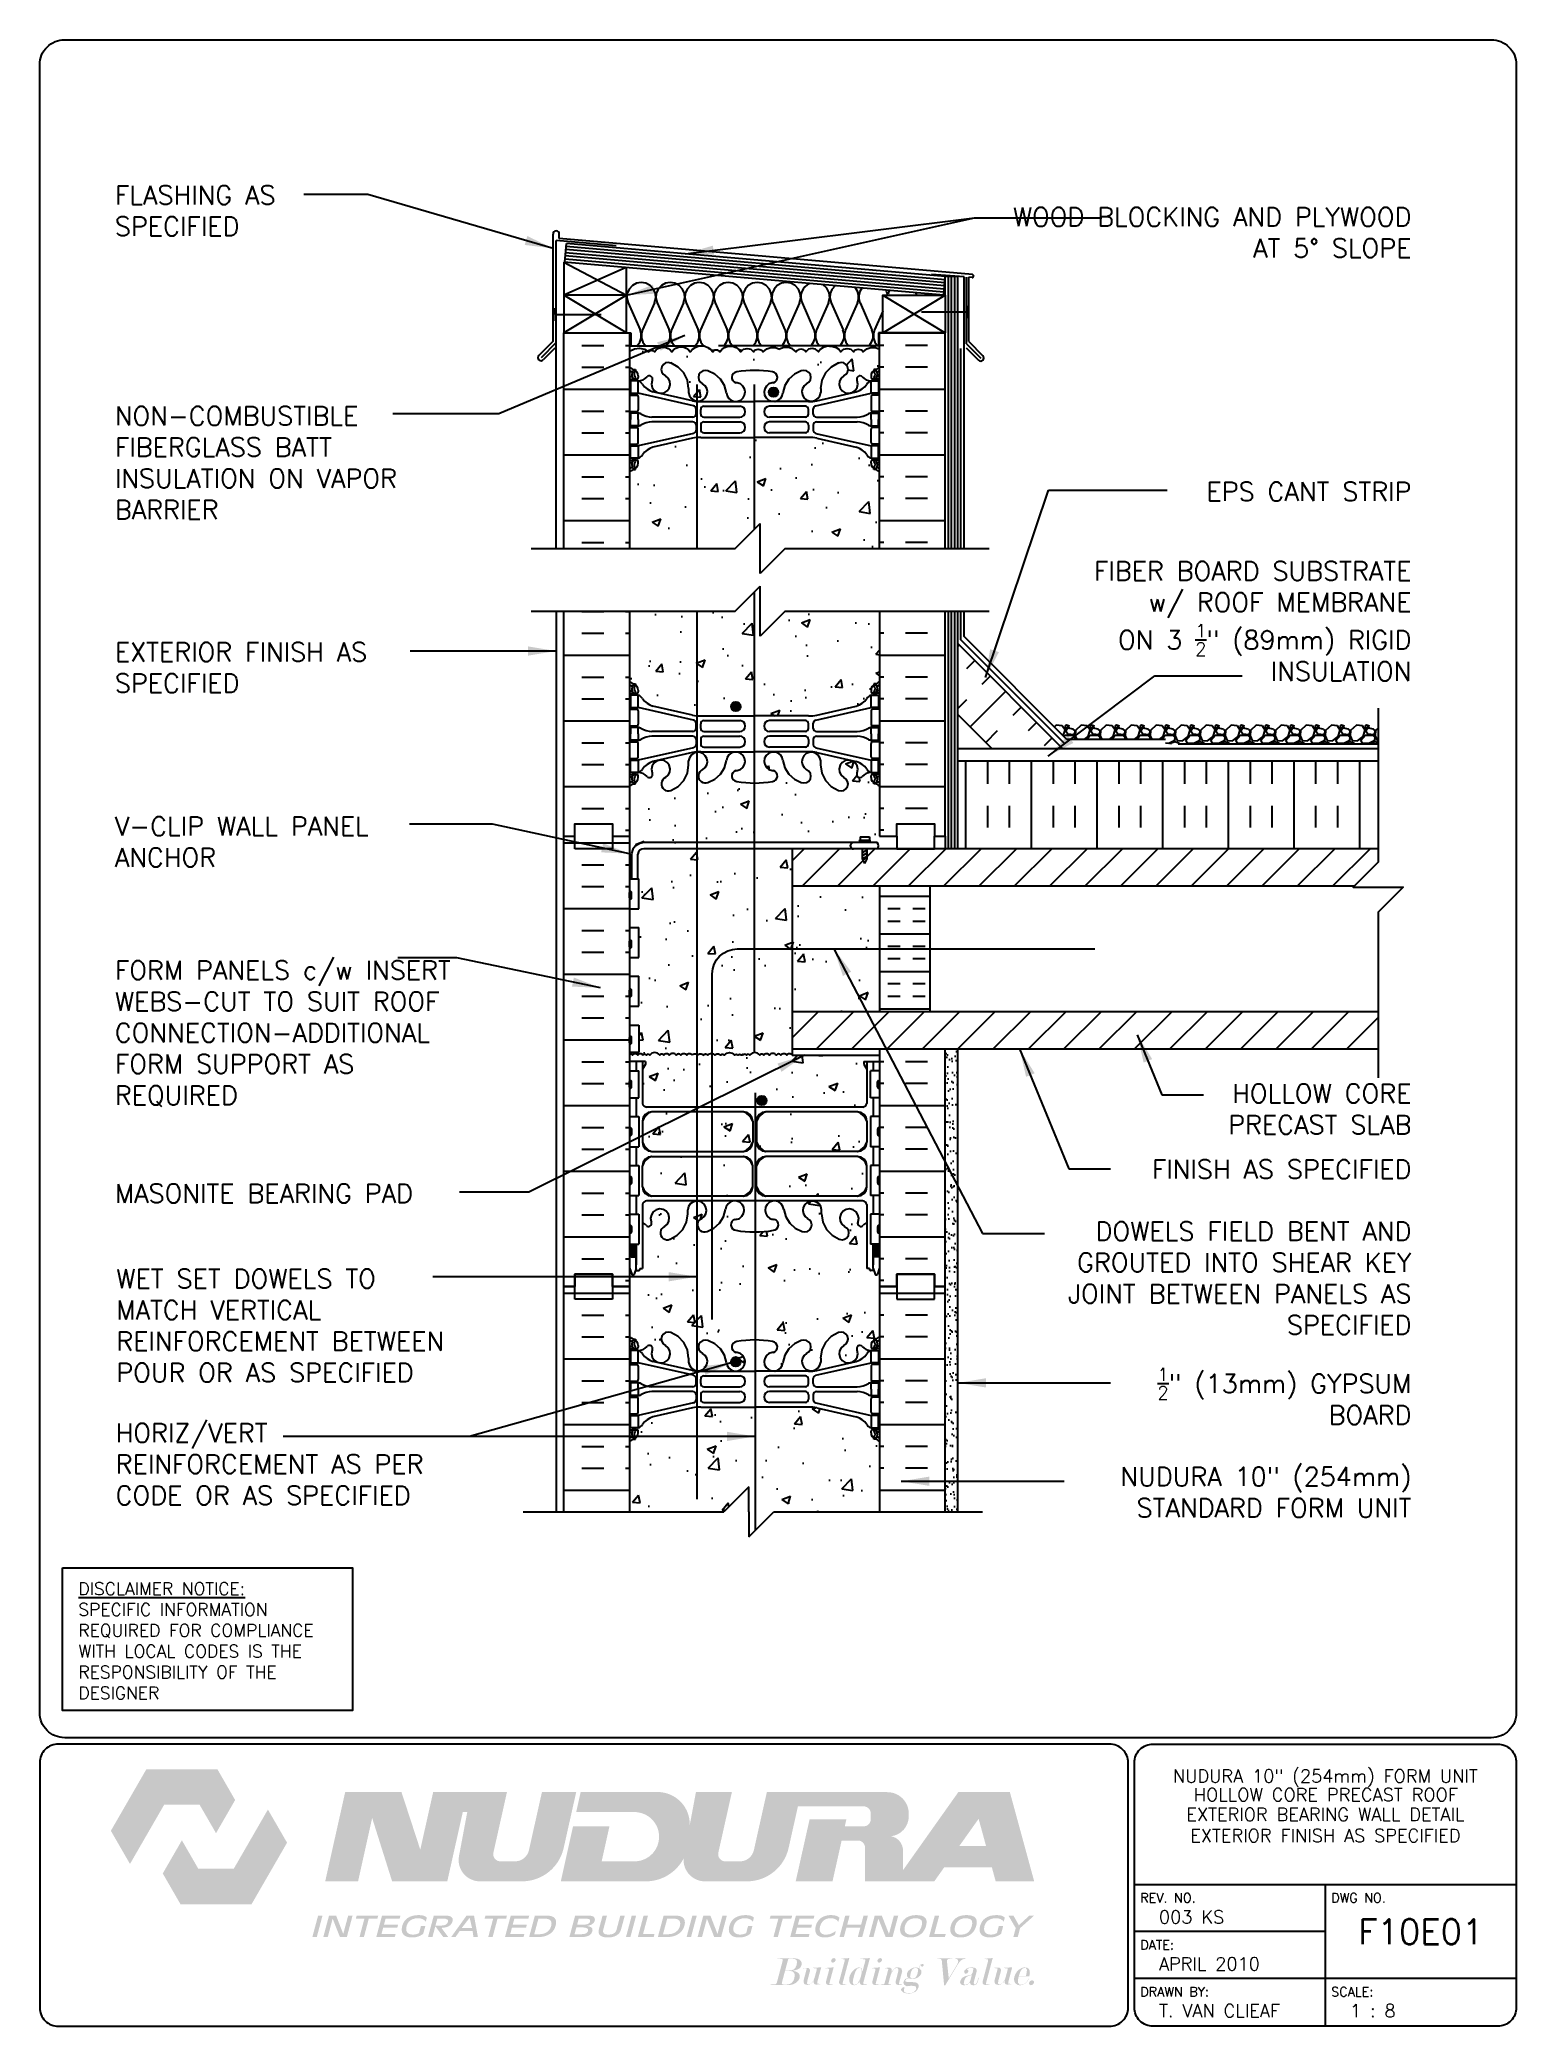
# Paper-space layout 'F10E01' of a CAD drawing. Header units: inches. Extents: x 0.42 to 7.8, y 0.49 to 10.41.
# The model-space entities are those that its viewports show. They can reach past a viewport. Long polylines and large blocks are cut down to what shows.
import ezdxf
from ezdxf.enums import TextEntityAlignment as Align

# ---------------------------------------------------------------- set-up
doc = ezdxf.new("R2010")
doc.units = ezdxf.units.IN
doc.header["$LTSCALE"] = 0.5
doc.header["$MEASUREMENT"] = 0
doc.linetypes.add('DASHED2', pattern=[0.375, 0.25, -0.125])
for name, color, linetype in [('HATCH', 12, 'Continuous'), ('line25', 2, 'Continuous'), ('LINE3', 3, 'Continuous'), ('LINE50', 5, 'Continuous'), ('LINE9', 9, 'Continuous'), ('LOGO', 7, 'Continuous'), ('TBK_LINE65', 3, 'Continuous'), ('TBK_TEXT', 4, 'Continuous'), ('TEXT', 4, 'Continuous'), ('Web_Edge', 9, 'Continuous')]:
    doc.layers.add(name, color=color, linetype=linetype)
doc.styles.add('DIM', font='romans.shx', dxfattribs={"width": 0.7})
doc.styles.add('ROMANS', font='romans.shx', dxfattribs={"height": 0.75})
doc.dimstyles.new('ext_12', dxfattribs={"dimscale": 12, "dimtxt": 0.09375, "dimasz": 0.09375, "dimexe": 0.09375, "dimexo": 0.0625, "dimgap": 0.0625, "dimtad": 1, "dimdec": 1, "dimzin": 3, "dimdsep": 46, "dimlunit": 4, "dimtxsty": 'DIM', "dimcen": 0.09, "dimdle": 0.09375, "dimclrt": 4, "dimadec": 0, "dimazin": 0, "dimtfac": 1, "dimtdec": 1, "dimtmove": 2, "dimatfit": 3, "dimfxl": 1, "dimfrac": 2, "dimtolj": 1, "dimtzin": 0, "dimarcsym": 0})
pattern_1 = [(180, (78.9053, 22.578), (-2e-16, -1.5), []), (180, (78.9053, 22.078), (-2e-16, -1.5), [0.5, -0.5]), (180, (78.9053, 21.578), (-2e-16, -1.5), [0.5, -0.5])]
pattern_2 = [(45, (78.9053, 22.578), (-0.707107, 0.707107), [])]

psp = doc.layouts.new('F10E01')

# ---------------------------------------------------------------- texts
at = {"layer": 'TBK_TEXT', "color": 7, "style": 'ROMANS'}
for s, p in [('REV. NO.', (5.9215, 1.107)), ('DWG NO.', (6.876, 1.107)), ('DATE:', (5.9215, 0.8726)), ('DRAWN BY:', (5.9215, 0.6382)), ('SCALE:', (6.876, 0.6382))]:
    psp.add_text(s, height=0.04688, dxfattribs=at).set_placement(p)
at = {"layer": 'TEXT', "insert": (0.6134, 2.7065), "char_height": 0.0625, "width": 1.41371, "attachment_point": 1, "style": 'ROMANS'}
psp.add_mtext('{\\Fromans.shx|c1;\\LDISCLAIMER NOTICE:\\l\\PSPECIFIC INFORMATION REQUIRED FOR COMPLIANCE WITH LOCAL CODES IS THE RESPONSIBILITY OF THE DESIGNER}', dxfattribs=at)

msp = doc.modelspace()

# ---------------------------------------------------------------- texts
at = {"layer": 'TEXT', "char_height": 0.75, "style": 'ROMANS'}
for s, insert, width, attachment_point in [('FLASHING AS \\PSPECIFIED', (152.495, 203.982), 8.7776, 1), ('\\A1;WOOD BLOCKING AND PLYWOOD \\PAT 5%%D SLOPE', (204.348, 203.112), 17.3954, 3), ('NON-COMBUSTIBLE\\PFIBERGLASS BATT INSULATION ON VAPOR BARRIER', (152.495, 195.158), 12.44051, 1), ('\\A1;EPS CANT STRIP', (204.348, 192.134), 9.59335, 3), ('\\A1;FIBER BOARD SUBSTRATE\\Pw/ ROOF MEMBRANE \\PON 3 {\\H0.7x;\\S1/2;}" (89mm) RIGID \\PINSULATION', (204.348, 188.958), 26.1134, 3), ('EXTERIOR FINISH AS SPECIFIED', (152.495, 184.721), 14.56426, 4), ('V-CLIP WALL PANEL ANCHOR', (152.495, 178.757), 12.44051, 1), ('FORM PANELS c/w INSERT WEBS-CUT TO SUIT ROOF CONNECTION-ADDITIONAL\\PFORM SUPPORT AS \\PREQUIRED', (152.495, 170.091), 14.56613, 4), ('HOLLOW CORE PRECAST SLAB', (204.348, 168.074), 12.93494, 3), ('FINISH AS SPECIFIED', (204.348, 165.046), 15.67841, 3), ('MASONITE BEARING PAD', (152.495, 164.078), 15.40017, 1), ('DOWELS FIELD BENT AND GROUTED INTO SHEAR KEY JOINT BETWEEN PANELS AS SPECIFIED', (204.348, 162.569), 17.21743, 3), ('WET SET DOWELS TO MATCH VERTICAL REINFORCEMENT BETWEEN POUR OR AS SPECIFIED', (152.553, 158.42), 15.31511, 4), ('\\A1;{\\H0.7x;\\S1/2;}" (13mm) GYPSUM \\PBOARD', (204.348, 156.732), 17.21743, 3), ('HORIZ/VERT REINFORCEMENT AS PER CODE OR AS SPECIFIED', (152.529, 154.508), 14.36832, 1), ('NUDURA 10" (254mm) STANDARD FORM UNIT', (204.348, 152.76), 17.21743, 3)]:
    msp.add_mtext(s, dxfattribs=dict(at, insert=insert, width=width, attachment_point=attachment_point))

# ---------------------------------------------------------------- blocks, each defined once
blk = doc.blocks.new('TITLEBLOCK-Tag')
at = {"style": 'ROMANS'}
for tag, height, p in [('TITLE_LINE_1', 0.065, (0.927, -0.1328)), ('TITLE_LINE_2', 0.065, (0.9294, -0.2258)), ('CENTRE-LINE-3', 0.065, (0.927, -0.3246)), ('TITLE_LINE_4', 0.065, (0.927, -0.4299)), ('TITLE_LINE_5', 0.065, (0.927, -0.526)), ('DWG', 0.125, (1.4043, -0.9102))]:
    blk.add_attdef(tag, text='', height=height, dxfattribs=at).set_placement(p, align=Align.MIDDLE_CENTER)
for tag, p in [('LATEST_REVISION', (0.0954, -0.8366)), ('REVISION_DATE', (0.0954, -1.071)), ('DRAWN_BY', (0.0954, -1.3053)), ('SCALE', (1.0499, -1.3053))]:
    blk.add_attdef(tag, text='', height=0.065, dxfattribs=at).set_placement(p, align=Align.MIDDLE_LEFT)

# ---------------------------------------------------------------- hatches: boundary and pattern name
at = {"layer": 'HATCH'}
h = msp.add_hatch(dxfattribs=at)
h.set_pattern_fill('INSUL', color=256, scale=7, style=0)
h.set_pattern_definition([(0, (-2753.0781, -216.277), (0, 2.625), []), (0, (-2753.0781, -215.402), (0, 2.625), [0.875, -0.875]), (0, (-2753.0781, -214.527), (0, 2.625), [0.875, -0.875])])
h.paths.add_polyline_path([(173.083, 198.102), (170.458, 198.102), (170.458, 189.477), (173.083, 189.477)])
h = msp.add_hatch(dxfattribs=at)
h.set_pattern_fill('INSUL', color=256, scale=7, style=0)
h.set_pattern_definition([(180, (3109.245, -216.277), (0, 2.625), []), (180, (3109.245, -215.402), (0, 2.625), [0.875, -0.875]), (180, (3109.245, -214.527), (0, 2.625), [0.875, -0.875])])
h.paths.add_polyline_path([(185.708, 198.102), (183.083, 198.102), (183.083, 189.477), (185.708, 189.477)])
h = msp.add_hatch(dxfattribs=at)
h.set_pattern_fill('AR-CONC', color=256, scale=0.5)
h.set_pattern_definition([(50, (0, 0), (3.5863, -0.31376), [0.375, -4.125]), (355, (0, 0), (-0.693757, 3.76096), [0.3, -3.3]), (100.4514, (0.299, -0.026), (2.892544, 3.4472), [0.3187, -3.50571]), (46.1842, (0, 1), (5.33621, -0.8276), [0.5625, -6.1875]), (96.6356, (0.4447, 0.931), (4.67331, 4.87059), [0.47805, -5.25857]), (351.1842, (0, 1), (4.67331, 4.87059), [0.45, -4.95]), (21, (0.5, 0.75), (2.984535, -2.013094), [0.375, -4.125]), (326, (0.5, 0.75), (1.216577, 3.62575), [0.3, -3.3]), (71.4514, (0.7487, 0.5822), (4.20111, 1.612656), [0.3187, -3.50571]), (37.5, (0, 0), (0.060799, 1.664469), [0, -3.26, 0, -3.35, 0, -3.3125]), (7.5, (0, 0), (1.315348, 1.972059), [0, -1.91, 0, -3.185, 0, -1.2625]), (327.5, (-1.115, 0), (2.669112, -0.1127744), [0, -1.25, 0, -3.9, 0, -5.175]), (317.5, (-1.615, 0), (2.91593, 0.500525), [0, -1.625, 0, -2.59, 0, -3.675])])
h.paths.add_polyline_path([(181.433, 196.896, -1), (181.646, 196.385, 2.155404), (182.185, 196.19), (182.173, 196.212, -0.834375), (182.385, 196.337, 0.23174), (182.742, 196.186), (182.847, 196.186), (182.847, 196.256), (182.8, 196.256, -0.414214), (182.737, 196.319), (182.737, 196.386, -0.249069), (182.847, 196.593), (182.847, 196.635), (182.937, 196.635, 0.08841), (183.083, 196.733), (183.083, 197.453, 0.336749), (182.422, 197.347, 0.520567), (182.035, 197.347, 0.520567), (181.535, 197.347, 0.259173), (181.083, 197.567, 0.259173), (180.632, 197.347, 0.520567), (180.132, 197.347, 0.520567), (179.745, 197.347, 0.336749), (179.083, 197.453, 0.336749), (178.422, 197.347, 0.520567), (178.035, 197.347, 0.520567), (177.535, 197.347, 0.520567), (176.688, 197.347, 0.520567), (176.406, 197.347, 0.520567), (175.511, 197.347, 0.520567), (174.772, 197.347, 0.520567), (174.079, 197.347, 0.520567), (173.858, 197.347, 0.321585), (173.083, 197.373), (173.083, 196.733, 0.088416), (173.229, 196.635), (173.319, 196.635), (173.319, 196.593, -0.249069), (173.429, 196.386), (173.429, 196.319, -0.414214), (173.367, 196.256), (173.319, 196.256), (173.319, 196.186), (173.424, 196.186, 0.231736), (173.782, 196.337, -0.8344), (173.994, 196.212), (173.982, 196.19, 2.155404), (174.521, 196.385, -1), (174.734, 196.896, -0.311223), (175.443, 195.88), (175.443, 195.715, 1.661382), (176.004, 196.068, -1), (176.217, 196.579, -0.30095), (176.954, 195.707, 1.661382), (177.515, 196.059, 0.055617), (177.335, 196.105, -0.843243), (177.37, 196.537, -0.047544), (178.083, 196.602, -0.047544), (178.797, 196.537, -0.843243), (178.832, 196.105, 0.055617), (178.652, 196.059, 1.661382), (179.213, 195.707, -0.30095), (179.95, 196.579, -1), (180.163, 196.068, 1.661382), (180.724, 195.715), (180.724, 195.88, -0.311223)])
h.paths.add_polyline_path([(183.083, 192.54, 0.08841), (182.937, 192.637), (182.847, 192.637), (182.847, 192.679, -0.249069), (182.737, 192.886), (182.737, 192.954, -0.414214), (182.8, 193.016), (182.847, 193.016), (182.847, 193.086), (182.742, 193.086, -0.155529), (182.567, 193.22, 0.180914), (182.149, 193.532), (180.568, 193.885, 0.054974), (180.241, 193.921), (178.083, 193.921), (175.926, 193.921, 0.054974), (175.599, 193.885), (174.018, 193.532, 0.180914), (173.6, 193.22, -0.155529), (173.424, 193.086), (173.319, 193.086), (173.319, 193.016), (173.367, 193.016, -0.414214), (173.429, 192.954), (173.429, 192.886, -0.249069), (173.319, 192.679), (173.319, 192.637), (173.229, 192.637, 0.088416), (173.083, 192.54), (173.083, 189.477), (177.302, 189.477), (178.302, 190.477), (178.302, 188.477), (179.302, 189.477), (183.083, 189.477)])
h.paths.add_polyline_path([(183.083, 186.977), (179.302, 186.977), (178.302, 185.977), (178.302, 187.977), (177.302, 186.977), (173.083, 186.977), (173.083, 184.169, 0.088416), (173.229, 184.072), (173.319, 184.072), (173.319, 184.03, -0.249069), (173.429, 183.823), (173.429, 183.755, -0.414214), (173.367, 183.693), (173.319, 183.693), (173.319, 183.623), (173.424, 183.623, -0.155529), (173.6, 183.489, 0.180914), (174.018, 183.177), (175.599, 182.824, 0.054974), (175.926, 182.788), (178.083, 182.788), (180.241, 182.788, 0.054974), (180.568, 182.824), (182.149, 183.177, 0.180914), (182.567, 183.489, -0.155529), (182.742, 183.623), (182.847, 183.623), (182.847, 183.693), (182.8, 183.693, -0.414214), (182.737, 183.755), (182.737, 183.823, -0.249069), (182.847, 184.03), (182.847, 184.072), (182.937, 184.072, 0.08841), (183.083, 184.169)])
h.paths.add_polyline_path([(183.083, 179.977, 0.08841), (182.937, 180.074), (182.847, 180.074), (182.847, 180.116, -0.249069), (182.737, 180.323), (182.737, 180.39, -0.414214), (182.8, 180.453), (182.847, 180.453), (182.847, 180.523), (182.742, 180.523, 0.231736), (182.385, 180.372, -0.8344), (182.173, 180.497), (182.185, 180.519, 2.155404), (181.646, 180.324, -1), (181.433, 179.813, -0.311223), (180.724, 180.829), (180.724, 180.994, 1.661382), (180.163, 180.641, -1), (179.95, 180.13, -0.30095), (179.213, 181.003, 1.661382), (178.652, 180.65, 0.055617), (178.832, 180.604, -0.843243), (178.797, 180.172, -0.047544), (178.083, 180.107, -0.047544), (177.37, 180.172, -0.843243), (177.335, 180.604, 0.055617), (177.515, 180.65, 1.661382), (176.954, 181.003, -0.30095), (176.217, 180.13, -1), (176.004, 180.641, 1.661382), (175.443, 180.994), (175.443, 180.829, -0.311223), (174.734, 179.813, -1), (174.521, 180.324, 2.155404), (173.982, 180.519), (173.994, 180.497, -0.834375), (173.782, 180.372, 0.23174), (173.424, 180.523), (173.319, 180.523), (173.319, 180.453), (173.367, 180.453, -0.414214), (173.429, 180.39), (173.429, 180.323, -0.249069), (173.319, 180.116), (173.319, 180.074), (173.229, 180.074, 0.088416), (173.083, 179.977), (173.083, 177.977), (173.083, 176.282), (173.159, 176.282), (173.159, 177.283, -0.379483), (173.651, 177.727), (182.395, 177.727), (182.395, 177.767), (182.301, 177.767, -1), (182.301, 177.829), (182.301, 177.954), (182.676, 177.954), (182.676, 177.829, -1), (182.676, 177.767), (182.582, 177.767), (182.582, 177.727), (182.985, 177.727, -0.381027), (182.989, 177.479), (183.771, 177.479), (183.771, 177.977), (183.083, 177.977)])
h.paths.add_polyline_path([(179.583, 177.477), (173.653, 177.477, 0.366745), (173.409, 177.266), (173.409, 176.282), (173.448, 176.282), (173.448, 175.082), (173.083, 175.082), (173.083, 174.332), (173.448, 174.332), (173.448, 173.132), (173.083, 173.132), (173.083, 172.382), (173.448, 172.382), (173.448, 171.182), (173.083, 171.182), (173.083, 170.432), (173.448, 170.432), (173.448, 169.352), (173.083, 169.352), (173.083, 169.243, -0.498871), (173.204, 169.229, -0.520567), (173.407, 169.229, -0.520567), (173.614, 169.229, -0.520567), (173.752, 169.229, -0.520567), (173.891, 169.229, -0.520567), (174.289, 169.229, -0.520567), (174.449, 169.229, -0.520567), (174.67, 169.229, -0.520567), (174.951, 169.229, -0.520567), (175.137, 169.229, -0.520567), (175.365, 169.229, -0.507124), (175.583, 169.229, -0.507124), (175.802, 169.229, -0.520567), (176.029, 169.229, -0.520567), (176.216, 169.229, -0.520567), (176.497, 169.229, -0.520567), (176.718, 169.229, -0.520567), (176.878, 169.229, -0.520567), (177.276, 169.229, -0.520567), (177.415, 169.229, -0.520567), (177.553, 169.229, -0.086928), (177.583, 169.26, -0.086928), (177.614, 169.229, -0.520567), (177.752, 169.229, -0.520567), (177.891, 169.229, -0.520567), (178.289, 169.229, -0.520567), (178.449, 169.229, -0.520567), (178.67, 169.229, -0.520567), (178.951, 169.229, -0.520567), (179.137, 169.229, -0.520567), (179.365, 169.229, -0.507124), (179.583, 169.229), (179.583, 169.479)])
h.paths.add_polyline_path([(183.083, 175.979), (179.583, 175.979), (179.583, 170.979), (183.083, 170.979)])
h.paths.add_polyline_path([(182.573, 168.664), (182.453, 168.864), (182.453, 168.977), (183.083, 168.977), (183.083, 169.229), (179.583, 169.229, 0.507124), (179.365, 169.229, 0.520567), (179.137, 169.229, 0.520567), (178.951, 169.229, 0.520567), (178.67, 169.229, 0.520567), (178.449, 169.229, 0.520567), (178.289, 169.229, 0.520567), (177.891, 169.229, 0.520567), (177.752, 169.229, 0.520567), (177.614, 169.229, 0.086928), (177.583, 169.26, 0.086928), (177.553, 169.229, 0.520567), (177.415, 169.229, 0.520567), (177.276, 169.229, 0.520567), (176.878, 169.229, 0.520567), (176.718, 169.229, 0.520567), (176.497, 169.229, 0.520567), (176.216, 169.229, 0.520567), (176.029, 169.229, 0.520567), (175.802, 169.229, 0.507124), (175.583, 169.229, 0.507124), (175.365, 169.229, 0.520567), (175.137, 169.229, 0.520567), (174.951, 169.229, 0.520567), (174.67, 169.229, 0.520567), (174.449, 169.229, 0.520567), (174.289, 169.229, 0.520567), (173.891, 169.229, 0.520567), (173.752, 169.229, 0.520567), (173.614, 169.229, 0.520567), (173.407, 169.229, 0.520567), (173.204, 169.229, 0.498871), (173.083, 169.243), (173.083, 168.977), (173.713, 168.977), (173.713, 168.864), (173.593, 168.664), (173.593, 167.303, 0.268156), (173.755, 167.155), (182.412, 167.155, 0.268138), (182.573, 167.303)])
h.paths.add_polyline_path([(182.573, 162.543, 0.108935), (182.421, 162.429, -0.8344), (182.209, 162.555), (182.221, 162.576, 2.155404), (181.682, 162.382, -1), (181.469, 161.871, -0.311223), (180.76, 162.887), (180.76, 163.052, 1.661382), (180.199, 162.699, -1), (179.986, 162.188, -0.30095), (179.249, 163.06, 1.661382), (178.688, 162.707, 0.055617), (178.868, 162.662, -0.843243), (178.833, 162.23, -0.049932), (178.083, 162.165, -0.049932), (177.334, 162.23, -0.843243), (177.299, 162.662, 0.055617), (177.479, 162.707, 1.661382), (176.918, 163.06, -0.30095), (176.181, 162.188, -1), (175.968, 162.699, 1.661382), (175.407, 163.052), (175.407, 162.887, -0.311223), (174.698, 161.871, -1), (174.485, 162.382, 2.155404), (173.946, 162.576), (173.958, 162.555, -0.834375), (173.746, 162.429, 0.108938), (173.593, 162.543), (173.593, 160.705), (173.493, 160.705), (173.493, 160.675, -0.414214), (173.443, 160.625), (173.317, 160.625), (173.268, 160.475, -0.6), (173.168, 160.475), (173.083, 160.736), (173.083, 157.977, 0.088416), (173.229, 157.879), (173.319, 157.879), (173.319, 157.838, -0.249069), (173.429, 157.63), (173.429, 157.563, -0.414214), (173.367, 157.5), (173.319, 157.5), (173.319, 157.43), (173.424, 157.43, 0.231736), (173.782, 157.581, -0.8344), (173.994, 157.456), (173.982, 157.435, 2.155404), (174.521, 157.629, -1), (174.734, 158.14, -0.311223), (175.443, 157.124), (175.443, 156.959, 1.661382), (176.004, 157.312, -1), (176.217, 157.823, -0.30095), (176.954, 156.951, 1.661382), (177.515, 157.303, 0.055617), (177.335, 157.349, -0.843243), (177.37, 157.781, -0.047544), (178.083, 157.846, -0.047544), (178.797, 157.781, -0.843243), (178.832, 157.349, 0.055617), (178.652, 157.303, 1.661382), (179.213, 156.951, -0.30095), (179.95, 157.823, -1), (180.163, 157.312, 1.661382), (180.724, 156.959), (180.724, 157.124, -0.311223), (181.433, 158.14, -1), (181.646, 157.629, 2.155404), (182.185, 157.435), (182.173, 157.456, -0.834375), (182.385, 157.581, 0.23174), (182.742, 157.43), (182.847, 157.43), (182.847, 157.5), (182.8, 157.5, -0.414214), (182.737, 157.563), (182.737, 157.63, -0.249069), (182.847, 157.838), (182.847, 157.879), (182.937, 157.879, 0.08841), (183.083, 157.977), (183.083, 159.977), (183.083, 160.736), (182.998, 160.475, -0.6), (182.898, 160.475), (182.85, 160.625), (182.723, 160.625, -0.414214), (182.673, 160.675), (182.673, 160.705), (182.573, 160.705)])
h.paths.add_polyline_path([(183.083, 153.784, 0.08841), (182.937, 153.882), (182.847, 153.882), (182.847, 153.923, -0.249069), (182.737, 154.13), (182.737, 154.198, -0.414214), (182.8, 154.26), (182.847, 154.26), (182.847, 154.33), (182.742, 154.33, -0.155529), (182.567, 154.465, 0.180914), (182.149, 154.776), (180.568, 155.129, 0.054974), (180.241, 155.165), (178.083, 155.165), (175.926, 155.165, 0.054974), (175.599, 155.129), (174.018, 154.776, 0.180914), (173.6, 154.465, -0.155529), (173.424, 154.33), (173.319, 154.33), (173.319, 154.26), (173.367, 154.26, -0.414214), (173.429, 154.198), (173.429, 154.13, -0.249069), (173.319, 153.923), (173.319, 153.882), (173.229, 153.882, 0.088416), (173.083, 153.784), (173.083, 150.979), (176.848, 150.979), (177.848, 151.979), (177.848, 150.979), (177.848, 149.979), (178.848, 150.979), (183.083, 150.979)])
h = msp.add_hatch(dxfattribs=at)
h.set_pattern_fill('INSUL', color=256, scale=7, style=0)
h.set_pattern_definition([(0, (-2753.0781, -219.033), (0, 2.625), []), (0, (-2753.0781, -218.158), (0, 2.625), [0.875, -0.875]), (0, (-2753.0781, -217.283), (0, 2.625), [0.875, -0.875])])
h.paths.add_polyline_path([(173.083, 186.977), (170.458, 186.977), (170.458, 177.977), (170.896, 177.977), (170.896, 178.477), (172.396, 178.477), (172.396, 177.977), (173.083, 177.977)])
h = msp.add_hatch(dxfattribs=at)
h.set_pattern_fill('INSUL', color=256, scale=7, style=0)
h.set_pattern_definition([(180, (3109.245, -219.033), (0, 2.625), []), (180, (3109.245, -218.158), (0, 2.625), [0.875, -0.875]), (180, (3109.245, -217.283), (0, 2.625), [0.875, -0.875])])
h.paths.add_polyline_path([(185.708, 186.977), (183.083, 186.977), (183.083, 177.977), (183.771, 177.977), (183.771, 178.477), (185.271, 178.477), (185.271, 177.977), (185.708, 177.977)])
h = msp.add_hatch(dxfattribs=at)
h.set_pattern_fill('INSUL', color=256, scale=7, angle=45, style=0)
h.set_pattern_definition([(45, (78.9053, 22.5755), (-1.856155, 1.856155), []), (45, (78.2866, 23.1942), (-1.856155, 1.856155), [0.875, -0.875]), (45, (77.6679, 23.813), (-1.856155, 1.856155), [0.875, -0.875])])
h.paths.add_polyline_path([(187.457, 181.602), (190.285, 181.602), (186.208, 185.678), (186.208, 182.85)])
h = msp.add_hatch(dxfattribs=at)
h.set_pattern_fill('INSUL', color=256, scale=7, angle=90, style=0)
h.set_pattern_definition([(90, (78.9053, 22.5755), (-2.625, 2e-16), []), (90, (78.0303, 22.5755), (-2.625, 2e-16), [0.875, -0.875]), (90, (77.1553, 22.5755), (-2.625, 2e-16), [0.875, -0.875])])
h.paths.add_polyline_path([(203.018, 177.477), (203.018, 180.977), (186.208, 180.977), (186.208, 177.477)])
h = msp.add_hatch(dxfattribs=at)
h.set_pattern_fill('INSUL', color=256, scale=7, style=0)
h.set_pattern_definition([(0, (-2753.0781, -237.033), (0, 2.625), []), (0, (-2753.0781, -236.158), (0, 2.625), [0.875, -0.875]), (0, (-2753.0781, -235.283), (0, 2.625), [0.875, -0.875])])
h.paths.add_polyline_path([(170.458, 159.977), (170.896, 159.977), (170.896, 160.477), (172.396, 160.477), (172.396, 159.977), (173.083, 159.977), (173.083, 177.977), (172.396, 177.977), (172.396, 178.477), (170.896, 178.477), (170.896, 177.977), (170.458, 177.977)])
h = msp.add_hatch(dxfattribs=at)
h.set_pattern_fill('ANSI31', color=256, scale=8, style=0)
h.set_pattern_definition(pattern_2)
h.paths.add_polyline_path([(202.057, 175.979), (203.018, 176.94), (203.018, 177.479), (179.583, 177.479), (179.583, 175.979)])
h = msp.add_hatch(dxfattribs=at)
h.set_pattern_fill('INSUL', color=256, scale=4, angle=180, style=0)
h.set_pattern_definition(pattern_1)
h.paths.add_polyline_path([(185.083, 175.979), (183.083, 175.979), (183.083, 172.104), (185.083, 172.104)])
h = msp.add_hatch(dxfattribs=at)
h.set_pattern_fill('INSUL', color=256, scale=4, angle=180, style=0)
h.set_pattern_definition(pattern_1)
h.paths.add_polyline_path([(183.083, 170.979), (185.083, 170.979), (185.083, 172.104), (183.083, 172.104)])
h = msp.add_hatch(dxfattribs=at)
h.set_pattern_fill('ANSI31', color=256, scale=8, style=0)
h.set_pattern_definition(pattern_2)
h.paths.add_polyline_path([(179.583, 170.979), (179.583, 169.479), (203.018, 169.479), (203.018, 170.979)])
h = msp.add_hatch(dxfattribs=at)
h.set_pattern_fill('INSUL', color=256, scale=7, style=0)
h.set_pattern_definition([(180, (3109.245, -237.033), (0, 2.625), []), (180, (3109.245, -236.158), (0, 2.625), [0.875, -0.875]), (180, (3109.245, -235.283), (0, 2.625), [0.875, -0.875])])
h.paths.add_polyline_path([(185.708, 169.477), (183.083, 169.477), (183.083, 159.977), (183.771, 159.977), (183.771, 160.477), (185.271, 160.477), (185.271, 159.977), (185.708, 159.977)])
h = msp.add_hatch(dxfattribs=at)
h.set_pattern_fill('AR-SAND', color=256, scale=0.25, style=0)
h.set_pattern_definition([(37.5, (1.5736, 9.6162), (-0.01574834, 0.48170594), [0, -0.38, 0, -0.425, 0, -0.40625]), (7.5, (1.5736, 9.6162), (0.4424442, 0.7055365), [0, -0.205, 0, -0.3425, 0, -0.13125]), (327.5, (1.2661, 9.6162), (0.7785355, 0.00141476), [0, -0.125, 0, -0.45, 0, -0.5875]), (317.5, (1.2661, 9.6162), (0.7515317, 0.2194189), [0, -0.0625, 0, -0.295, 0, -0.3375])])
h.paths.add_polyline_path([(186.208, 169.479), (185.708, 169.479), (185.708, 159.917), (185.708, 150.979), (186.208, 150.979)])
h = msp.add_hatch(dxfattribs=at)
h.set_pattern_fill('AR-CONC', color=256, scale=0.5)
h.paths.add_polyline_path([(178.007, 164.811, 0.225652), (177.632, 165.186), (173.968, 165.186, 0.225652), (173.593, 164.811), (173.593, 163.97, 0.225652), (173.968, 163.595), (177.632, 163.595, 0.225652), (178.007, 163.97)])
h.paths.add_polyline_path([(178.007, 165.751), (178.007, 166.592, 0.225652), (177.632, 166.967), (173.968, 166.967, 0.225652), (173.593, 166.592), (173.593, 165.751, 0.225652), (173.968, 165.376), (177.632, 165.376, 0.225652)])
h.paths.add_polyline_path([(182.573, 166.592, 0.225652), (182.198, 166.967), (178.535, 166.967, 0.225652), (178.16, 166.592), (178.16, 165.751, 0.225652), (178.535, 165.376), (182.198, 165.376, 0.225652), (182.573, 165.751)])
h = msp.add_hatch(dxfattribs=at)
h.set_pattern_fill('AR-CONC', color=256, scale=0.5)
h.paths.add_polyline_path([(182.573, 164.811, 0.225652), (182.198, 165.186), (178.535, 165.186, 0.225652), (178.16, 164.811), (178.16, 163.97, 0.225652), (178.535, 163.595), (182.198, 163.595, 0.225652), (182.573, 163.97)])
h = msp.add_hatch(dxfattribs=at)
h.set_pattern_fill('INSUL', color=256, scale=7, style=0)
h.set_pattern_definition([(0, (-2753.0781, -255.033), (0, 2.625), []), (0, (-2753.0781, -254.158), (0, 2.625), [0.875, -0.875]), (0, (-2753.0781, -253.283), (0, 2.625), [0.875, -0.875])])
h.paths.add_polyline_path([(170.458, 150.979), (173.083, 150.979), (173.083, 159.977), (172.396, 159.977), (172.396, 160.477), (170.896, 160.477), (170.896, 159.977), (170.458, 159.977)])
h = msp.add_hatch(dxfattribs=at)
h.set_pattern_fill('INSUL', color=256, scale=7, style=0)
h.set_pattern_definition([(180, (3109.245, -255.033), (0, 2.625), []), (180, (3109.245, -254.158), (0, 2.625), [0.875, -0.875]), (180, (3109.245, -253.283), (0, 2.625), [0.875, -0.875])])
h.paths.add_polyline_path([(183.083, 150.979), (185.708, 150.979), (185.708, 159.977), (185.271, 159.977), (185.271, 160.477), (183.771, 160.477), (183.771, 159.977), (183.083, 159.977)])
at = {"layer": 'LINE3'}
h = msp.add_hatch(color=256, dxfattribs=at)
h.paths.add_polyline_path([(179.024, 195.769, 0.831395), (178.655, 195.769)])
h.paths.add_polyline_path([(179.027, 195.734, 0.045935), (179.024, 195.769), (178.655, 195.769, 0.045935), (178.652, 195.734, 1)])
h = msp.add_hatch(color=256, dxfattribs=at)
h.paths.add_polyline_path([(177.512, 183.205, 0.831395), (177.143, 183.205)])
h.paths.add_polyline_path([(177.515, 183.171, 0.045935), (177.512, 183.205), (177.143, 183.205, 0.045935), (177.14, 183.171, 1)])
h = msp.add_hatch(color=256, dxfattribs=at)
h.paths.add_polyline_path([(178.191, 167.453, -0.831395), (178.559, 167.453)])
h.paths.add_polyline_path([(178.188, 167.418, -0.045935), (178.191, 167.453), (178.559, 167.453, -0.045935), (178.563, 167.418, -1)])
h = msp.add_hatch(color=256, dxfattribs=at)
h.paths.add_polyline_path([(177.512, 157.013, 0.831395), (177.143, 157.013)])
h.paths.add_polyline_path([(177.515, 156.978, 0.045935), (177.512, 157.013), (177.143, 157.013, 0.045935), (177.14, 156.978, 1)])

# ---------------------------------------------------------------- linework, layer by layer
at = {"layer": 'HATCH'}
for p, q in [((170.021, 197.764), (170.021, 202.051)), ((170.146, 197.712), (170.146, 201.792)), ((172.55, 201.582), (170.146, 201.792)), ((170.271, 201.875), (170.271, 202.051)), ((186.79, 200.43), (170.271, 201.875)), ((170.458, 200.93), (172.958, 199.602)), ((185.654, 199.726), (170.5, 201.052)), ((185.664, 199.851), (170.511, 201.176)), ((185.675, 199.975), (170.522, 201.301)), ((185.686, 200.1), (170.532, 201.426)), ((185.697, 200.224), (170.543, 201.55)), ((172.948, 200.712), (170.458, 199.602)), ((186.458, 200.336), (185.152, 200.427)), ((185.833, 189.477), (185.833, 200.353)), ((185.958, 189.477), (185.958, 200.353)), ((186.083, 189.477), (186.083, 200.353)), ((186.458, 189.477), (186.458, 200.336)), ((186.552, 197.668), (186.552, 200.328)), ((186.783, 200.316), (186.646, 200.325)), ((186.646, 197.751), (186.646, 200.325)), ((172.958, 198.102), (170.458, 199.602)), ((172.958, 199.602), (170.458, 198.102)), ((174.08, 199.298), (173.601, 198.225)), ((175.24, 199.298), (174.761, 198.225)), ((176.399, 199.298), (175.92, 198.225)), ((177.558, 199.298), (177.079, 198.225)), ((178.718, 199.298), (178.239, 198.225)), ((179.877, 199.298), (179.398, 198.225)), ((181.037, 199.298), (180.558, 198.225)), ((182.196, 199.298), (181.717, 198.225)), ((183.208, 198.102), (185.708, 199.602)), ((183.208, 199.602), (185.708, 198.102)), ((173.021, 199.298), (173.501, 198.225)), ((174.181, 199.298), (174.66, 198.225)), ((175.34, 199.298), (175.82, 198.225)), ((176.499, 199.298), (176.979, 198.225)), ((177.659, 199.298), (178.138, 198.225)), ((178.818, 199.298), (179.297, 198.225)), ((179.978, 199.298), (180.457, 198.225)), ((181.137, 199.298), (181.617, 198.225)), ((182.297, 199.298), (182.776, 198.225)), ((183.208, 198.968), (182.877, 198.225)), ((170.021, 197.764), (169.452, 197.195)), ((170.146, 197.712), (169.541, 197.107)), ((186.646, 197.751), (187.215, 197.182)), ((170.096, 197.486), (169.629, 197.019)), ((186.539, 197.504), (187.038, 197.006)), ((186.552, 197.668), (187.126, 197.094)), ((185.833, 177.477), (185.833, 186.977)), ((185.958, 177.477), (185.958, 186.977)), ((186.083, 177.477), (186.083, 186.977)), ((186.458, 185.959), (186.458, 186.977)), ((190.566, 181.852), (186.458, 185.959)), ((190.146, 182.415), (190.07, 182.347)), ((190.386, 182.395), (190.146, 182.415)), ((190.497, 182.216), (190.387, 182.396)), ((190.424, 181.993), (190.495, 182.215)), ((190.452, 181.966), (190.505, 182.025)), ((190.555, 182.415), (190.485, 182.385)), ((190.485, 182.385), (190.525, 182.285)), ((190.505, 182.026), (190.765, 182.026)), ((190.525, 182.286), (190.675, 182.376)), ((190.625, 182.295), (190.525, 182.195)), ((190.525, 182.196), (190.605, 182.076)), ((190.676, 182.376), (190.556, 182.416)), ((194.514, 181.852), (190.566, 181.852)), ((190.606, 182.075), (190.856, 182.045)), ((190.826, 182.266), (190.626, 182.296)), ((190.765, 182.027), (190.895, 181.937)), ((190.907, 182.194), (190.827, 182.264)), ((190.855, 182.046), (190.905, 182.136)), ((190.896, 181.935), (190.872, 181.852)), ((190.904, 181.997), (190.965, 181.852)), ((190.915, 182.206), (190.905, 181.996)), ((190.905, 182.136), (190.905, 182.196)), ((191.146, 182.415), (190.916, 182.205)), ((191.386, 182.395), (191.146, 182.415)), ((191.267, 181.852), (191.415, 181.966)), ((191.349, 181.852), (191.505, 182.025)), ((191.497, 182.216), (191.387, 182.396)), ((191.415, 181.965), (191.495, 182.215)), ((191.555, 182.415), (191.485, 182.385)), ((191.485, 182.385), (191.525, 182.285)), ((191.505, 182.026), (191.765, 182.026)), ((191.525, 182.286), (191.675, 182.376)), ((191.625, 182.295), (191.525, 182.195)), ((191.525, 182.196), (191.605, 182.076)), ((191.676, 182.376), (191.556, 182.416)), ((191.606, 182.075), (191.856, 182.045)), ((191.826, 182.266), (191.626, 182.296)), ((191.765, 182.027), (191.895, 181.937)), ((191.907, 182.194), (191.827, 182.264)), ((191.855, 182.046), (191.905, 182.136)), ((191.896, 181.935), (191.872, 181.852)), ((191.904, 181.997), (191.965, 181.852)), ((191.915, 182.206), (191.905, 181.996)), ((191.905, 182.136), (191.905, 182.196)), ((192.146, 182.415), (191.916, 182.205)), ((192.386, 182.395), (192.146, 182.415)), ((192.267, 181.852), (192.415, 181.966)), ((192.349, 181.852), (192.505, 182.025)), ((192.497, 182.216), (192.387, 182.396)), ((192.415, 181.965), (192.495, 182.215)), ((192.555, 182.415), (192.485, 182.385)), ((192.485, 182.385), (192.525, 182.285)), ((192.505, 182.026), (192.765, 182.026)), ((192.525, 182.286), (192.675, 182.376)), ((192.625, 182.295), (192.525, 182.195)), ((192.525, 182.196), (192.605, 182.076)), ((192.676, 182.376), (192.556, 182.416)), ((192.606, 182.075), (192.856, 182.045)), ((192.826, 182.266), (192.626, 182.296)), ((192.765, 182.027), (192.895, 181.937)), ((192.907, 182.194), (192.827, 182.264)), ((192.855, 182.046), (192.905, 182.136)), ((192.896, 181.935), (192.872, 181.852)), ((192.904, 181.997), (192.965, 181.852)), ((192.915, 182.206), (192.905, 181.996)), ((192.905, 182.136), (192.905, 182.196)), ((193.146, 182.415), (192.916, 182.205)), ((193.386, 182.395), (193.146, 182.415)), ((193.267, 181.852), (193.415, 181.966)), ((193.349, 181.852), (193.505, 182.025)), ((193.497, 182.216), (193.387, 182.396)), ((193.415, 181.965), (193.495, 182.215)), ((193.555, 182.415), (193.485, 182.385)), ((193.485, 182.385), (193.525, 182.285)), ((193.505, 182.026), (193.765, 182.026)), ((193.525, 182.286), (193.675, 182.376)), ((193.625, 182.295), (193.525, 182.195)), ((193.525, 182.196), (193.605, 182.076)), ((193.676, 182.376), (193.556, 182.416)), ((193.606, 182.075), (193.856, 182.045)), ((193.826, 182.266), (193.626, 182.296)), ((193.765, 182.027), (193.895, 181.937)), ((193.907, 182.194), (193.827, 182.264)), ((193.855, 182.046), (193.905, 182.136)), ((193.896, 181.935), (193.872, 181.852)), ((193.904, 181.997), (193.965, 181.852)), ((193.915, 182.206), (193.905, 181.996)), ((193.905, 182.136), (193.905, 182.196)), ((194.146, 182.415), (193.916, 182.205)), ((194.386, 182.395), (194.146, 182.415)), ((194.267, 181.852), (194.415, 181.966)), ((194.349, 181.852), (194.505, 182.025)), ((194.497, 182.216), (194.387, 182.396)), ((194.415, 181.965), (194.495, 182.215)), ((194.555, 182.415), (194.485, 182.385)), ((194.485, 182.385), (194.525, 182.285)), ((194.505, 182.026), (194.765, 182.026)), ((194.525, 182.286), (194.675, 182.376)), ((194.625, 182.295), (194.525, 182.195)), ((194.525, 182.196), (194.605, 182.076)), ((194.676, 182.376), (194.556, 182.416)), ((194.606, 182.075), (194.856, 182.045)), ((194.826, 182.266), (194.626, 182.296)), ((194.765, 182.027), (194.895, 181.937)), ((194.907, 182.194), (194.827, 182.264)), ((194.855, 182.046), (194.905, 182.136)), ((194.896, 181.935), (194.856, 181.795)), ((194.904, 181.997), (194.984, 181.807)), ((194.915, 182.206), (194.905, 181.996)), ((194.905, 182.136), (194.905, 182.196)), ((195.146, 182.415), (194.916, 182.205)), ((195.386, 182.395), (195.146, 182.415)), ((195.195, 181.796), (195.415, 181.966)), ((195.325, 181.825), (195.505, 182.025)), ((195.497, 182.216), (195.387, 182.396)), ((195.415, 181.965), (195.495, 182.215)), ((195.555, 182.415), (195.485, 182.385)), ((195.485, 182.385), (195.525, 182.285)), ((195.505, 182.026), (195.765, 182.026)), ((195.525, 182.286), (195.675, 182.376)), ((195.625, 182.295), (195.525, 182.195)), ((195.525, 182.196), (195.605, 182.076)), ((195.676, 182.376), (195.556, 182.416)), ((195.606, 182.075), (195.856, 182.045)), ((195.826, 182.266), (195.626, 182.296)), ((195.765, 182.027), (195.895, 181.937)), ((195.907, 182.194), (195.827, 182.264)), ((195.855, 182.046), (195.905, 182.136)), ((195.896, 181.935), (195.856, 181.795)), ((195.904, 181.997), (195.984, 181.807)), ((195.915, 182.206), (195.905, 181.996)), ((195.905, 182.136), (195.905, 182.196)), ((196.146, 182.415), (195.916, 182.205)), ((196.386, 182.395), (196.146, 182.415)), ((196.195, 181.796), (196.415, 181.966)), ((196.325, 181.825), (196.505, 182.025)), ((196.497, 182.216), (196.387, 182.396)), ((196.415, 181.965), (196.495, 182.215)), ((196.555, 182.415), (196.485, 182.385)), ((196.485, 182.385), (196.525, 182.285)), ((196.505, 182.026), (196.765, 182.026)), ((196.525, 182.286), (196.675, 182.376)), ((196.625, 182.295), (196.525, 182.195)), ((196.525, 182.196), (196.605, 182.076)), ((196.676, 182.376), (196.556, 182.416)), ((196.606, 182.075), (196.856, 182.045)), ((196.826, 182.266), (196.626, 182.296)), ((196.765, 182.027), (196.895, 181.937)), ((196.907, 182.194), (196.827, 182.264)), ((196.855, 182.046), (196.905, 182.136)), ((196.896, 181.935), (196.856, 181.795)), ((196.904, 181.997), (196.984, 181.807)), ((196.915, 182.206), (196.905, 181.996)), ((196.905, 182.136), (196.905, 182.196)), ((197.146, 182.415), (196.916, 182.205)), ((197.386, 182.395), (197.146, 182.415)), ((197.195, 181.796), (197.415, 181.966)), ((197.325, 181.825), (197.505, 182.025)), ((197.497, 182.216), (197.387, 182.396)), ((197.415, 181.965), (197.495, 182.215)), ((197.555, 182.415), (197.485, 182.385)), ((197.485, 182.385), (197.525, 182.285)), ((197.505, 182.026), (197.765, 182.026)), ((197.525, 182.286), (197.675, 182.376)), ((197.625, 182.295), (197.525, 182.195)), ((197.525, 182.196), (197.605, 182.076)), ((197.676, 182.376), (197.556, 182.416)), ((197.606, 182.075), (197.856, 182.045)), ((197.826, 182.266), (197.626, 182.296)), ((197.765, 182.027), (197.895, 181.937)), ((197.907, 182.194), (197.827, 182.264)), ((197.855, 182.046), (197.905, 182.136)), ((197.896, 181.935), (197.856, 181.795)), ((197.904, 181.997), (197.984, 181.807)), ((197.915, 182.206), (197.905, 181.996)), ((197.905, 182.136), (197.905, 182.196)), ((198.146, 182.415), (197.916, 182.205)), ((198.386, 182.395), (198.146, 182.415)), ((198.195, 181.796), (198.415, 181.966)), ((198.325, 181.825), (198.505, 182.025)), ((198.497, 182.216), (198.387, 182.396)), ((198.415, 181.965), (198.495, 182.215)), ((198.555, 182.415), (198.485, 182.385)), ((198.485, 182.385), (198.525, 182.285)), ((198.505, 182.026), (198.765, 182.026)), ((198.525, 182.286), (198.675, 182.376)), ((198.625, 182.295), (198.525, 182.195)), ((198.525, 182.196), (198.605, 182.076)), ((198.676, 182.376), (198.556, 182.416)), ((198.606, 182.075), (198.856, 182.045)), ((198.826, 182.266), (198.626, 182.296)), ((198.765, 182.027), (198.895, 181.937)), ((198.907, 182.194), (198.827, 182.264)), ((198.855, 182.046), (198.905, 182.136)), ((198.896, 181.935), (198.856, 181.795)), ((198.904, 181.997), (198.984, 181.807)), ((198.915, 182.206), (198.905, 181.996)), ((198.905, 182.136), (198.905, 182.196)), ((199.146, 182.415), (198.916, 182.205)), ((199.386, 182.395), (199.146, 182.415)), ((199.195, 181.796), (199.415, 181.966)), ((199.325, 181.825), (199.505, 182.025)), ((199.497, 182.216), (199.387, 182.396)), ((199.415, 181.965), (199.495, 182.215)), ((199.555, 182.415), (199.485, 182.385)), ((199.485, 182.385), (199.525, 182.285)), ((199.505, 182.026), (199.765, 182.026)), ((199.525, 182.286), (199.675, 182.376)), ((199.625, 182.295), (199.525, 182.195)), ((199.525, 182.196), (199.605, 182.076)), ((199.676, 182.376), (199.556, 182.416)), ((199.606, 182.075), (199.856, 182.045)), ((199.826, 182.266), (199.626, 182.296)), ((199.765, 182.027), (199.895, 181.937)), ((199.907, 182.194), (199.827, 182.264)), ((199.855, 182.046), (199.905, 182.136)), ((199.896, 181.935), (199.856, 181.795)), ((199.904, 181.997), (199.984, 181.807)), ((199.915, 182.206), (199.905, 181.996)), ((199.905, 182.136), (199.905, 182.196)), ((200.146, 182.415), (199.916, 182.205)), ((200.386, 182.395), (200.146, 182.415)), ((200.195, 181.796), (200.415, 181.966)), ((200.325, 181.825), (200.505, 182.025)), ((200.497, 182.216), (200.387, 182.396)), ((200.415, 181.965), (200.495, 182.215)), ((200.555, 182.415), (200.485, 182.385)), ((200.485, 182.385), (200.525, 182.285)), ((200.505, 182.026), (200.765, 182.026)), ((200.525, 182.286), (200.675, 182.376)), ((200.625, 182.295), (200.525, 182.195)), ((200.525, 182.196), (200.605, 182.076)), ((200.676, 182.376), (200.556, 182.416)), ((200.606, 182.075), (200.856, 182.045)), ((200.826, 182.266), (200.626, 182.296)), ((200.765, 182.027), (200.895, 181.937)), ((200.907, 182.194), (200.827, 182.264)), ((200.855, 182.046), (200.905, 182.136)), ((200.896, 181.935), (200.856, 181.795)), ((200.904, 181.997), (200.984, 181.807)), ((200.915, 182.206), (200.905, 181.996)), ((200.905, 182.136), (200.905, 182.196)), ((201.146, 182.415), (200.916, 182.205)), ((201.386, 182.395), (201.146, 182.415)), ((201.195, 181.796), (201.415, 181.966)), ((201.325, 181.825), (201.505, 182.025)), ((201.497, 182.216), (201.387, 182.396)), ((201.415, 181.965), (201.495, 182.215)), ((201.555, 182.415), (201.485, 182.385)), ((201.485, 182.385), (201.525, 182.285)), ((201.505, 182.026), (201.765, 182.026)), ((201.525, 182.286), (201.675, 182.376)), ((201.625, 182.295), (201.525, 182.195)), ((201.525, 182.196), (201.605, 182.076)), ((201.676, 182.376), (201.556, 182.416)), ((201.606, 182.075), (201.856, 182.045)), ((201.826, 182.266), (201.626, 182.296)), ((201.765, 182.027), (201.895, 181.937)), ((201.907, 182.194), (201.827, 182.264)), ((201.855, 182.046), (201.905, 182.136)), ((201.896, 181.935), (201.856, 181.795)), ((201.904, 181.997), (201.984, 181.807)), ((201.915, 182.206), (201.905, 181.996)), ((201.905, 182.136), (201.905, 182.196)), ((202.146, 182.415), (201.916, 182.205)), ((202.386, 182.395), (202.146, 182.415)), ((202.195, 181.796), (202.415, 181.966)), ((202.325, 181.825), (202.505, 182.025)), ((202.497, 182.216), (202.387, 182.396)), ((202.415, 181.965), (202.495, 182.215)), ((202.555, 182.415), (202.485, 182.385)), ((202.485, 182.385), (202.525, 182.285)), ((202.505, 182.026), (202.765, 182.026)), ((202.525, 182.286), (202.675, 182.376)), ((202.625, 182.295), (202.525, 182.195)), ((202.525, 182.196), (202.605, 182.076)), ((202.676, 182.376), (202.556, 182.416)), ((202.606, 182.075), (202.856, 182.045)), ((202.826, 182.266), (202.626, 182.296)), ((202.765, 182.027), (202.895, 181.937)), ((202.907, 182.194), (202.827, 182.264)), ((202.855, 182.046), (202.905, 182.136)), ((202.896, 181.935), (202.856, 181.795)), ((202.904, 181.997), (202.984, 181.807)), ((202.915, 182.206), (202.905, 181.996)), ((202.905, 182.136), (202.905, 182.196)), ((203.018, 182.299), (202.916, 182.205)), ((194.514, 181.727), (194.514, 181.727)), ((194.645, 181.687), (194.514, 181.698)), ((194.856, 181.795), (194.646, 181.685)), ((194.724, 181.666), (194.745, 181.715)), ((194.745, 181.715), (194.905, 181.765)), ((194.905, 181.765), (195.065, 181.705)), ((194.985, 181.805), (195.195, 181.795)), ((195.065, 181.705), (195.083, 181.666)), ((195.397, 181.705), (195.327, 181.825)), ((195.416, 181.674), (195.339, 181.666)), ((195.645, 181.687), (195.395, 181.707)), ((195.453, 181.666), (195.415, 181.676)), ((195.856, 181.795), (195.646, 181.685)), ((195.724, 181.666), (195.745, 181.715)), ((195.745, 181.715), (195.905, 181.765)), ((195.905, 181.765), (196.065, 181.705)), ((195.985, 181.805), (196.195, 181.795)), ((196.065, 181.705), (196.083, 181.666)), ((196.397, 181.705), (196.327, 181.825)), ((196.416, 181.674), (196.339, 181.666)), ((196.645, 181.687), (196.395, 181.707)), ((196.453, 181.666), (196.415, 181.676)), ((196.856, 181.795), (196.646, 181.685)), ((196.724, 181.666), (196.745, 181.715)), ((196.745, 181.715), (196.905, 181.765)), ((196.905, 181.765), (197.065, 181.705)), ((196.985, 181.805), (197.195, 181.795)), ((197.065, 181.705), (197.083, 181.666)), ((197.397, 181.705), (197.327, 181.825)), ((197.416, 181.674), (197.339, 181.666)), ((197.645, 181.687), (197.395, 181.707)), ((197.453, 181.666), (197.415, 181.676)), ((197.856, 181.795), (197.646, 181.685)), ((197.724, 181.666), (197.745, 181.715)), ((197.745, 181.715), (197.905, 181.765)), ((197.905, 181.765), (198.065, 181.705)), ((197.985, 181.805), (198.195, 181.795)), ((198.065, 181.705), (198.083, 181.666)), ((198.397, 181.705), (198.327, 181.825)), ((198.416, 181.674), (198.339, 181.666)), ((198.645, 181.687), (198.395, 181.707)), ((198.453, 181.666), (198.415, 181.676)), ((198.856, 181.795), (198.646, 181.685)), ((198.724, 181.666), (198.745, 181.715)), ((198.745, 181.715), (198.905, 181.765)), ((198.905, 181.765), (199.065, 181.705)), ((198.985, 181.805), (199.195, 181.795)), ((199.065, 181.705), (199.083, 181.666)), ((199.397, 181.705), (199.327, 181.825)), ((199.416, 181.674), (199.339, 181.666)), ((199.645, 181.687), (199.395, 181.707)), ((199.453, 181.666), (199.415, 181.676)), ((199.856, 181.795), (199.646, 181.685)), ((199.724, 181.666), (199.745, 181.715)), ((199.745, 181.715), (199.905, 181.765)), ((199.905, 181.765), (200.065, 181.705)), ((199.985, 181.805), (200.195, 181.795)), ((200.065, 181.705), (200.083, 181.666)), ((200.397, 181.705), (200.327, 181.825)), ((200.416, 181.674), (200.339, 181.666)), ((200.645, 181.687), (200.395, 181.707)), ((200.453, 181.666), (200.415, 181.676)), ((200.856, 181.795), (200.646, 181.685)), ((200.724, 181.666), (200.745, 181.715)), ((200.745, 181.715), (200.905, 181.765)), ((200.905, 181.765), (201.065, 181.705)), ((200.985, 181.805), (201.195, 181.795)), ((201.065, 181.705), (201.083, 181.666)), ((201.397, 181.705), (201.327, 181.825)), ((201.416, 181.674), (201.339, 181.666)), ((201.645, 181.687), (201.395, 181.707)), ((201.453, 181.666), (201.415, 181.676)), ((201.856, 181.795), (201.646, 181.685)), ((201.724, 181.666), (201.745, 181.715)), ((201.745, 181.715), (201.905, 181.765)), ((201.905, 181.765), (202.065, 181.705)), ((201.985, 181.805), (202.195, 181.795)), ((202.065, 181.705), (202.083, 181.666)), ((202.397, 181.705), (202.327, 181.825)), ((202.416, 181.674), (202.339, 181.666)), ((202.645, 181.687), (202.395, 181.707)), ((202.453, 181.666), (202.415, 181.676)), ((202.856, 181.795), (202.646, 181.685)), ((202.724, 181.666), (202.745, 181.715)), ((202.745, 181.715), (202.905, 181.765)), ((202.905, 181.765), (203.018, 181.723)), ((202.985, 181.805), (203.018, 181.803))]:
    msp.add_line(p, q, dxfattribs=at)
at = {"layer": 'HATCH', "color": 6, "linetype": 'DASHED2', "ltscale": 0.5}
for points in [[(171.771, 198.102), (173.127, 198.102), (173.127, 197.581), (176.083, 197.581)], [(184.396, 198.102), (183.039, 198.102), (183.039, 197.581), (176.083, 197.581)]]:
    msp.add_lwpolyline(points, dxfattribs=at)
at = {"layer": 'HATCH'}
for points in [[(173.083, 197.373, -0.321585), (173.858, 197.347, -0.520567), (174.079, 197.347, -0.520567), (174.772, 197.347, -0.520567), (175.511, 197.347, -0.520567), (176.406, 197.347, -0.520567), (176.688, 197.347, -0.520567), (177.535, 197.347, -0.520567), (178.035, 197.347, -0.520567), (178.422, 197.347, -0.336749), (179.083, 197.453)], [(181.083, 197.567, 0.259173), (180.632, 197.347, 0.520567), (180.132, 197.347, 0.520567), (179.745, 197.347, 0.336749), (179.083, 197.453)], [(181.083, 197.567, -0.259173), (181.535, 197.347, -0.520567), (182.035, 197.347, -0.520567), (182.422, 197.347, -0.336749), (183.083, 197.453)], [(175.583, 169.229, 0.507124), (175.365, 169.229, 0.520567), (175.137, 169.229, 0.520567), (174.951, 169.229, 0.520567), (174.67, 169.229, 0.520567), (174.449, 169.229, 0.520567), (174.289, 169.229, 0.520567), (173.891, 169.229, 0.520567), (173.752, 169.229, 0.520567), (173.614, 169.229, 0.520567), (173.407, 169.229, 0.520567), (173.204, 169.229, 0.520567), (173.08, 169.239)], [(175.583, 169.229, -0.507124), (175.802, 169.229, -0.520567), (176.029, 169.229, -0.520567), (176.216, 169.229, -0.520567), (176.497, 169.229, -0.520567), (176.718, 169.229, -0.520567), (176.878, 169.229, -0.520567), (177.276, 169.229, -0.520567), (177.415, 169.229, -0.520567), (177.553, 169.229, -0.086928), (177.583, 169.26, -0.086928)], [(179.583, 169.229, 0.507124), (179.365, 169.229, 0.520567), (179.137, 169.229, 0.520567), (178.951, 169.229, 0.520567), (178.67, 169.229, 0.520567), (178.449, 169.229, 0.520567), (178.289, 169.229, 0.520567), (177.891, 169.229, 0.520567), (177.752, 169.229, 0.520567), (177.614, 169.229, 0.086928), (177.583, 169.26, 0.086928)]]:
    msp.add_lwpolyline(points, format="xyb", dxfattribs=at)
for centre, radius, start, end in [((170.146, 202.051), 0.125, 0, 180), ((173.551, 199.535), 0.58, 335.96637, 204.06937), ((174.71, 199.535), 0.58, 335.96637, 204.06937), ((175.87, 199.535), 0.58, 335.96637, 204.06937), ((177.029, 199.535), 0.58, 335.96637, 204.06937), ((178.188, 199.535), 0.58, 335.96637, 204.06937), ((179.347, 199.535), 0.58, 335.96637, 204.06937), ((186.786, 200.373), 0.0568, 266.63891, 86.63891), ((180.507, 199.535), 0.58, 112.47897, 204.06937), ((180.507, 199.535), 0.58, 335.96637, 57.52103), ((181.667, 199.535), 0.58, 129.53119, 204.06937), ((181.667, 199.535), 0.58, 335.96637, 40.46881), ((182.826, 199.535), 0.58, 142.41452, 204.06937), ((182.826, 199.535), 0.58, 6.64068, 27.58548), ((183.986, 199.535), 0.58, 153.63882, 173.35932), ((183.986, 199.535), 0.58, 6.64068, 16.36118), ((172.971, 197.988), 0.58, 315.31494, 24.06937), ((174.131, 197.988), 0.58, 155.96637, 224.68506), ((174.131, 197.988), 0.58, 315.31494, 24.06937), ((175.29, 197.988), 0.58, 155.96637, 224.68506), ((175.29, 197.988), 0.58, 315.31494, 24.06937), ((176.45, 197.988), 0.58, 155.96637, 224.68506), ((176.449, 197.988), 0.58, 315.31494, 24.06937), ((177.609, 197.988), 0.58, 155.96637, 224.68506), ((177.609, 197.988), 0.58, 315.31494, 24.06937), ((178.769, 197.988), 0.58, 155.96637, 224.68506), ((178.768, 197.988), 0.58, 315.31494, 24.06937), ((179.928, 197.988), 0.58, 155.96637, 224.68506), ((179.928, 197.988), 0.58, 315.31494, 24.06937), ((181.087, 197.988), 0.58, 155.96637, 224.68506), ((181.087, 197.988), 0.58, 315.31494, 24.06937), ((182.247, 197.988), 0.58, 155.96637, 224.68506), ((182.247, 197.988), 0.58, 315.31494, 24.06937), ((183.407, 197.988), 0.58, 155.96637, 224.68506), ((169.541, 197.107), 0.125, 135, 315), ((176.45, 197.988), 0.58, 259.88781, 270), ((177.609, 197.988), 0.58, 255.83684, 268.33023), ((182.768, 197.988), 0.58, 297.67982, 302.97697), ((187.126, 197.094), 0.125, 225, 45)]:
    msp.add_arc(centre, radius, start, end, dxfattribs=at)
at = {"layer": 'line25'}
for p, q in [((170.458, 200.93), (170.458, 198.102)), ((185.643, 199.602), (170.458, 200.93)), ((170.489, 200.927), (170.554, 201.675)), ((185.708, 200.349), (170.554, 201.675)), ((172.958, 198.102), (172.958, 200.711)), ((185.643, 199.602), (185.708, 200.349)), ((185.708, 199.602), (185.708, 200.353)), ((186.208, 200.353), (185.708, 200.353)), ((186.208, 189.477), (186.208, 200.353)), ((172.958, 199.602), (170.458, 199.602)), ((173.083, 198.102), (173.083, 189.477)), ((183.083, 189.477), (183.083, 198.102)), ((173.083, 186.977), (173.083, 177.977)), ((183.083, 186.977), (183.083, 177.977)), ((186.208, 177.477), (186.208, 186.977)), ((190.41, 181.477), (186.208, 185.678)), ((187.582, 181.477), (186.208, 182.85)), ((173.083, 177.977), (173.083, 150.979)), ((185.708, 177.977), (185.708, 177.477)), ((173.083, 176.282), (173.448, 176.282)), ((173.448, 175.082), (173.448, 176.282)), ((173.083, 175.082), (173.448, 175.082)), ((173.083, 174.332), (173.448, 174.332)), ((173.448, 173.132), (173.448, 174.332)), ((173.083, 173.132), (173.448, 173.132)), ((173.083, 172.382), (173.448, 172.382)), ((173.448, 171.182), (173.448, 172.382)), ((173.083, 171.182), (173.448, 171.182)), ((179.583, 170.979), (203.018, 170.979)), ((173.083, 170.432), (173.448, 170.432)), ((173.448, 170.432), (173.448, 169.352)), ((173.083, 169.352), (173.448, 169.352)), ((179.583, 169.479), (203.018, 169.479)), ((179.583, 169.479), (179.583, 169.229)), ((179.583, 169.229), (183.083, 169.229)), ((183.083, 169.477), (183.083, 159.977)), ((173.083, 168.602), (173.448, 168.602)), ((173.448, 167.522), (173.448, 168.602)), ((183.083, 168.602), (182.718, 168.602)), ((182.718, 167.522), (182.718, 168.602)), ((173.083, 167.522), (173.448, 167.522)), ((173.083, 166.772), (173.448, 166.772)), ((173.448, 166.772), (173.448, 165.572)), ((183.083, 167.522), (182.718, 167.522)), ((183.083, 166.772), (182.718, 166.772)), ((182.718, 166.772), (182.718, 165.572)), ((173.083, 165.572), (173.448, 165.572)), ((183.083, 165.572), (182.718, 165.572)), ((173.083, 164.822), (173.448, 164.822)), ((173.448, 164.822), (173.448, 163.622)), ((183.083, 164.822), (182.718, 164.822)), ((182.718, 164.822), (182.718, 163.622)), ((173.083, 163.622), (173.448, 163.622)), ((183.083, 163.622), (182.718, 163.622)), ((173.083, 162.872), (173.448, 162.872)), ((173.448, 162.872), (173.448, 161.672)), ((183.083, 162.872), (182.718, 162.872)), ((182.718, 162.872), (182.718, 161.672)), ((173.083, 161.672), (173.448, 161.672)), ((183.083, 161.672), (182.718, 161.672)), ((183.083, 159.977), (183.083, 150.979))]:
    msp.add_line(p, q, dxfattribs=at)
msp.add_lwpolyline([(185.708, 199.602), (185.708, 198.102), (183.208, 198.102), (183.208, 199.602)], close=True, dxfattribs=at)
for points in [[(203.018, 180.977), (186.208, 180.977)], [(203.018, 177.479), (179.583, 177.479), (179.583, 169.479)], [(202.057, 175.979), (179.583, 175.979)]]:
    msp.add_lwpolyline(points, dxfattribs=at)
at = {"layer": 'LINE3'}
for p, q in [((175.766, 196.033), (175.766, 189.477)), ((178.069, 196.033), (178.069, 190.244)), ((178.069, 187.744), (178.069, 169.332)), ((175.766, 186.977), (175.766, 151.479)), ((178.101, 167.718), (178.101, 150.232))]:
    msp.add_line(p, q, dxfattribs=at)
msp.add_lwpolyline([(176.388, 158.664), (176.388, 172.479, -0.414214), (177.388, 173.479), (191.69, 173.479)], format="xyb", dxfattribs=at)
for centre in [(178.839, 195.734), (177.327, 183.171), (178.375, 167.418), (177.327, 156.978)]:
    msp.add_circle(centre, 0.188, dxfattribs=at)
at = {"layer": 'LINE50', "color": 9, "linetype": 'DASHED2'}
for p, q in [((186.333, 189.477), (186.333, 200.344)), ((186.333, 185.836), (186.333, 186.977)), ((190.503, 181.666), (186.333, 185.836)), ((203.018, 181.666), (190.503, 181.666))]:
    msp.add_line(p, q, dxfattribs=at)
at = {"layer": 'LINE50'}
for p, q in [((170.458, 198.102), (173.083, 198.102)), ((170.458, 189.477), (170.458, 198.102)), ((183.083, 198.102), (185.708, 198.102)), ((185.708, 189.477), (185.708, 198.102)), ((170.458, 177.977), (170.458, 186.977)), ((170.458, 159.977), (170.458, 177.977)), ((182.516, 177.977), (182.516, 177.977)), ((185.708, 159.917), (185.708, 169.477)), ((170.458, 150.979), (170.458, 159.977)), ((185.708, 150.979), (185.708, 159.977))]:
    msp.add_line(p, q, dxfattribs=at)
for points in [[(183.083, 177.977), (183.771, 177.977), (183.771, 178.477), (185.271, 178.477), (185.271, 177.977), (185.708, 177.977), (185.708, 186.977)], [(170.458, 177.977), (170.896, 177.977), (170.896, 178.477), (172.396, 178.477), (172.396, 177.977), (173.083, 177.977)], [(173.083, 159.977), (172.396, 159.977), (172.396, 160.477), (170.896, 160.477), (170.896, 159.977), (170.458, 159.977)], [(170.458, 159.977), (170.896, 159.977), (170.896, 160.477), (172.396, 160.477), (172.396, 159.977), (173.083, 159.977)], [(183.083, 159.977), (183.771, 159.977), (183.771, 160.477), (185.271, 160.477), (185.271, 159.977), (185.708, 159.977)], [(185.708, 159.977), (185.271, 159.977), (185.271, 160.477), (183.771, 160.477), (183.771, 159.977), (183.083, 159.977)]]:
    msp.add_lwpolyline(points, dxfattribs=at)
at = {"layer": 'LINE9'}
for p, q in [((170.101, 198.837), (170.101, 199.087)), ((170.101, 198.837), (171.947, 198.837)), ((170.101, 198.837), (170.101, 198.587)), ((186.599, 198.931), (184.753, 198.931)), ((186.599, 198.931), (186.599, 199.181)), ((186.599, 198.931), (186.599, 198.681)), ((170.146, 189.477), (170.146, 197.712)), ((177.302, 189.477), (178.302, 190.477)), ((178.302, 188.477), (178.302, 190.477)), ((169.146, 189.477), (177.302, 189.477)), ((179.302, 189.477), (178.302, 188.477)), ((179.302, 189.477), (187.458, 189.477)), ((177.302, 186.977), (178.302, 187.977)), ((178.302, 185.977), (178.302, 187.977)), ((169.146, 186.977), (177.302, 186.977)), ((170.146, 186.977), (170.146, 150.979)), ((179.302, 186.977), (178.302, 185.977)), ((179.302, 186.977), (187.458, 186.977)), ((182.301, 177.954), (182.301, 177.829)), ((182.301, 177.954), (182.676, 177.954)), ((182.676, 177.954), (182.676, 177.829)), ((173.159, 177.283), (173.159, 176.282)), ((173.409, 176.282), (173.409, 177.266)), ((182.985, 177.727), (173.651, 177.727)), ((182.987, 177.477), (173.653, 177.477)), ((182.301, 177.829), (182.676, 177.829)), ((182.301, 177.767), (182.676, 177.767)), ((182.301, 177.767), (182.676, 177.767)), ((182.381, 177.462), (182.406, 177.477)), ((182.381, 177.328), (182.599, 177.455)), ((182.381, 177.203), (182.599, 177.33)), ((182.381, 177.071), (182.599, 177.197)), ((182.395, 177.727), (182.395, 177.767)), ((182.395, 177.079), (182.395, 177.477)), ((182.488, 176.891), (182.395, 177.079)), ((182.488, 176.891), (182.582, 177.079)), ((182.582, 177.727), (182.582, 177.767)), ((182.582, 177.079), (182.582, 177.477)), ((173.083, 175.512), (173.083, 175.732)), ((173.083, 175.677), (173.083, 175.677)), ((173.083, 175.567), (173.083, 175.567)), ((173.123, 175.772), (173.123, 175.772)), ((173.163, 175.512), (173.163, 175.732)), ((183.083, 175.979), (183.083, 170.979)), ((185.083, 175.979), (185.083, 170.979)), ((173.123, 175.472), (173.123, 175.472)), ((173.083, 173.562), (173.083, 173.782)), ((173.083, 173.727), (173.083, 173.727)), ((173.083, 173.617), (173.083, 173.617)), ((173.123, 173.822), (173.123, 173.822)), ((173.123, 173.522), (173.123, 173.522)), ((173.163, 173.562), (173.163, 173.782)), ((173.083, 171.612), (173.083, 171.832)), ((173.083, 171.777), (173.083, 171.777)), ((173.083, 171.667), (173.083, 171.667)), ((173.123, 171.872), (173.123, 171.872)), ((173.123, 171.572), (173.123, 171.572)), ((173.163, 171.612), (173.163, 171.832)), ((173.083, 169.722), (173.083, 169.942)), ((173.123, 169.982), (173.123, 169.982)), ((173.163, 169.722), (173.163, 169.942)), ((173.083, 169.887), (173.083, 169.887)), ((173.083, 169.777), (173.083, 169.777)), ((173.123, 169.682), (173.123, 169.682)), ((186.208, 150.979), (186.208, 169.479)), ((173.083, 167.952), (173.083, 168.172)), ((173.083, 168.117), (173.083, 168.117)), ((173.083, 168.007), (173.083, 168.007)), ((173.123, 168.212), (173.123, 168.212)), ((173.123, 167.912), (173.123, 167.912)), ((173.163, 167.952), (173.163, 168.172)), ((183.003, 167.952), (183.003, 168.172)), ((183.043, 168.212), (183.043, 168.212)), ((183.043, 167.912), (183.043, 167.912)), ((183.083, 167.952), (183.083, 168.172)), ((183.083, 168.117), (183.083, 168.117)), ((183.083, 168.007), (183.083, 168.007)), ((173.083, 166.282), (173.083, 166.062)), ((173.083, 166.227), (173.083, 166.227)), ((173.083, 166.117), (173.083, 166.117)), ((173.123, 166.322), (173.123, 166.322)), ((173.123, 166.022), (173.123, 166.022)), ((173.163, 166.282), (173.163, 166.062)), ((183.003, 166.282), (183.003, 166.062)), ((183.043, 166.322), (183.043, 166.322)), ((183.043, 166.022), (183.043, 166.022)), ((183.083, 166.282), (183.083, 166.062)), ((183.083, 166.227), (183.083, 166.227)), ((183.083, 166.117), (183.083, 166.117)), ((173.083, 164.332), (173.083, 164.112)), ((173.083, 164.277), (173.083, 164.277)), ((173.083, 164.167), (173.083, 164.167)), ((173.123, 164.072), (173.123, 164.072)), ((173.163, 164.332), (173.163, 164.112)), ((183.003, 164.332), (183.003, 164.112)), ((183.043, 164.072), (183.043, 164.072)), ((183.083, 164.332), (183.083, 164.112)), ((183.083, 164.277), (183.083, 164.277)), ((183.083, 164.167), (183.083, 164.167)), ((173.083, 162.382), (173.083, 162.162)), ((173.083, 162.327), (173.083, 162.327)), ((173.083, 162.217), (173.083, 162.217)), ((173.123, 162.422), (173.123, 162.422)), ((173.123, 162.122), (173.123, 162.122)), ((173.163, 162.382), (173.163, 162.162)), ((183.003, 162.382), (183.003, 162.162)), ((183.043, 162.422), (183.043, 162.422)), ((183.043, 162.122), (183.043, 162.122)), ((183.083, 162.382), (183.083, 162.162)), ((183.083, 162.327), (183.083, 162.327)), ((183.083, 162.217), (183.083, 162.217)), ((177.848, 151.979), (176.848, 150.979)), ((177.848, 150.979), (177.848, 151.979)), ((168.821, 150.979), (176.848, 150.979)), ((177.848, 150.979), (177.848, 149.979)), ((177.848, 149.979), (178.848, 150.979)), ((178.848, 150.979), (187.199, 150.979))]:
    msp.add_line(p, q, dxfattribs=at)
for points in [[(203.018, 183.097), (203.018, 176.94), (202.018, 175.94), (203.018, 175.94), (204.018, 175.94), (203.018, 174.94), (203.018, 168.328)], [(203.018, 181.477), (186.208, 181.477)]]:
    msp.add_lwpolyline(points, dxfattribs=at)
at = {"layer": 'LINE9', "linetype": 'DASHED2', "ltscale": 0.15}
for points in [[(172.396, 177.977), (172.396, 177.977), (172.396, 177.477), (170.896, 177.477), (170.896, 177.977), (170.896, 177.977)], [(183.771, 177.977), (183.771, 177.977), (183.771, 177.477), (185.271, 177.477), (185.271, 177.977), (185.271, 177.977)], [(172.396, 159.977), (172.396, 159.977), (172.396, 159.477), (170.896, 159.477), (170.896, 159.977), (170.896, 159.977)], [(172.396, 159.977), (172.396, 159.977), (172.396, 159.477), (170.896, 159.477), (170.896, 159.977), (170.896, 159.977)], [(183.771, 159.977), (183.771, 159.977), (183.771, 159.477), (185.271, 159.477), (185.271, 159.977), (185.271, 159.977)], [(183.771, 159.977), (183.771, 159.977), (183.771, 159.477), (185.271, 159.477), (185.271, 159.977), (185.271, 159.977)]]:
    msp.add_lwpolyline(points, dxfattribs=at)
at = {"layer": 'LINE9'}
for centre, radius, start, end in [((173.655, 177.228), 0.499, 89.35428, 173.57974), ((173.655, 177.228), 0.249, 89.35428, 171.20677), ((182.033, 177.602), 0.125, 89.39473, 270.60527), ((182.301, 177.798), 0.0312, 90, 270), ((182.676, 177.798), 0.0312, 270, 90), ((182.848, 177.601), 0.186, 318.18045, 42.64251), ((173.123, 175.732), 0.04, 90, 180), ((173.123, 175.512), 0.04, 180, 270), ((173.123, 175.732), 0.04, 360, 90), ((173.123, 175.512), 0.04, 270, 0), ((173.123, 173.782), 0.04, 90, 180), ((173.123, 173.562), 0.04, 180, 270), ((173.123, 173.782), 0.04, 360, 90), ((173.123, 173.562), 0.04, 270, 0), ((173.123, 171.832), 0.04, 90, 180), ((173.123, 171.612), 0.04, 180, 270), ((173.123, 171.832), 0.04, 360, 90), ((173.123, 171.612), 0.04, 270, 0), ((173.123, 169.942), 0.04, 90, 180), ((173.123, 169.942), 0.04, 360, 90), ((173.123, 169.722), 0.04, 180, 270), ((173.123, 169.722), 0.04, 270, 0), ((173.123, 168.172), 0.04, 90, 180), ((173.123, 167.952), 0.04, 180, 270), ((173.123, 168.172), 0.04, 360, 90), ((173.123, 167.952), 0.04, 270, 0), ((183.043, 168.172), 0.04, 90, 180), ((183.043, 167.952), 0.04, 180, 270), ((183.043, 168.172), 0.04, 0, 90), ((183.043, 167.952), 0.04, 270, 0), ((173.123, 166.282), 0.04, 90, 180), ((173.123, 166.062), 0.04, 180, 270), ((173.123, 166.282), 0.04, 0, 90), ((173.123, 166.062), 0.04, 270, 0), ((183.043, 166.282), 0.04, 90, 180), ((183.043, 166.062), 0.04, 180, 270), ((183.043, 166.282), 0.04, 360, 90), ((183.043, 166.062), 0.04, 270, 0), ((173.123, 164.332), 0.04, 90, 180), ((173.123, 164.332), 0.04, 0, 90), ((183.043, 164.332), 0.04, 90, 180), ((183.043, 164.332), 0.04, 360, 90), ((173.123, 164.112), 0.04, 180, 270), ((173.123, 164.112), 0.04, 270, 0), ((183.043, 164.112), 0.04, 180, 270), ((183.043, 164.112), 0.04, 270, 0), ((173.123, 162.382), 0.04, 90, 180), ((173.123, 162.162), 0.04, 180, 270), ((173.123, 162.382), 0.04, 0, 90), ((173.123, 162.162), 0.04, 270, 0), ((183.043, 162.382), 0.04, 90, 180), ((183.043, 162.162), 0.04, 180, 270), ((183.043, 162.382), 0.04, 360, 90), ((183.043, 162.162), 0.04, 270, 0)]:
    msp.add_arc(centre, radius, start, end, dxfattribs=at)
at = {"layer": 'Web_Edge'}
for p, q in [((173.083, 196.356), (173.161, 196.356)), ((173.083, 196.256), (173.367, 196.256)), ((173.229, 196.635), (173.319, 196.635)), ((173.229, 196.256), (173.229, 196.186)), ((173.319, 196.635), (173.319, 196.593)), ((173.319, 196.256), (173.319, 196.186)), ((173.429, 196.386), (173.429, 196.319)), ((173.982, 196.19), (173.994, 196.212)), ((182.185, 196.19), (182.173, 196.212)), ((182.737, 196.386), (182.737, 196.319)), ((183.083, 196.256), (182.8, 196.256)), ((182.937, 196.635), (182.847, 196.635)), ((182.847, 196.635), (182.847, 196.593)), ((182.847, 196.256), (182.847, 196.186)), ((182.937, 196.256), (182.937, 196.186)), ((183.083, 196.356), (183.006, 196.356)), ((173.083, 195.616), (173.367, 195.616)), ((173.229, 195.686), (173.229, 195.616)), ((173.319, 195.686), (173.319, 195.616)), ((175.642, 195.19), (173.424, 195.686)), ((173.429, 195.554), (173.429, 195.019)), ((175.599, 195.388), (174.018, 195.741)), ((175.443, 195.88), (175.443, 195.715)), ((175.926, 195.352), (178.083, 195.352)), ((180.241, 195.352), (178.083, 195.352)), ((180.525, 195.19), (182.742, 195.686)), ((180.568, 195.388), (182.149, 195.741)), ((180.724, 195.88), (180.724, 195.715)), ((182.737, 195.554), (182.737, 195.019)), ((183.083, 195.616), (182.8, 195.616)), ((182.847, 195.686), (182.847, 195.616)), ((182.937, 195.686), (182.937, 195.616)), ((173.083, 194.956), (173.367, 194.956)), ((173.229, 194.956), (173.229, 194.886)), ((173.319, 194.956), (173.319, 194.886)), ((175.615, 194.73), (173.977, 194.73)), ((175.615, 194.542), (173.977, 194.542)), ((175.74, 194.855), (175.74, 195.068)), ((175.927, 194.856), (175.927, 195.04)), ((176.052, 195.165), (177.492, 195.165)), ((176.052, 194.731), (177.492, 194.731)), ((176.052, 194.541), (177.492, 194.541)), ((180.115, 195.165), (178.675, 195.165)), ((180.115, 194.731), (178.675, 194.731)), ((180.115, 194.541), (178.675, 194.541)), ((180.24, 194.856), (180.24, 195.04)), ((180.427, 194.855), (180.427, 195.068)), ((180.552, 194.73), (182.19, 194.73)), ((180.552, 194.542), (182.19, 194.542)), ((183.083, 194.956), (182.8, 194.956)), ((182.847, 194.956), (182.847, 194.886)), ((182.937, 194.956), (182.937, 194.886)), ((173.083, 194.316), (173.367, 194.316)), ((173.229, 194.316), (173.229, 194.386)), ((173.319, 194.316), (173.319, 194.386)), ((175.642, 194.083), (173.424, 193.586)), ((173.429, 193.719), (173.429, 194.254)), ((175.599, 193.885), (174.018, 193.532)), ((175.74, 194.417), (175.74, 194.205)), ((175.926, 193.921), (178.083, 193.921)), ((175.927, 194.416), (175.927, 194.232)), ((176.052, 194.107), (177.492, 194.107)), ((180.241, 193.921), (178.083, 193.921)), ((180.115, 194.107), (178.675, 194.107)), ((180.24, 194.416), (180.24, 194.232)), ((180.427, 194.417), (180.427, 194.205)), ((180.525, 194.083), (182.742, 193.586)), ((180.568, 193.885), (182.149, 193.532)), ((182.737, 193.719), (182.737, 194.254)), ((183.083, 194.316), (182.8, 194.316)), ((182.847, 194.316), (182.847, 194.386)), ((182.937, 194.316), (182.937, 194.386)), ((173.083, 193.656), (173.367, 193.656)), ((173.083, 193.016), (173.367, 193.016)), ((173.229, 193.586), (173.229, 193.656)), ((173.229, 193.016), (173.229, 193.086)), ((173.319, 193.586), (173.319, 193.656)), ((173.319, 193.016), (173.319, 193.086)), ((173.429, 192.886), (173.429, 192.954)), ((182.737, 192.886), (182.737, 192.954)), ((183.083, 193.656), (182.8, 193.656)), ((183.083, 193.016), (182.8, 193.016)), ((182.847, 193.586), (182.847, 193.656)), ((182.847, 193.016), (182.847, 193.086)), ((182.937, 193.586), (182.937, 193.656)), ((182.937, 193.016), (182.937, 193.086)), ((173.083, 192.916), (173.161, 192.916)), ((173.229, 192.637), (173.319, 192.637)), ((173.319, 192.637), (173.319, 192.679)), ((182.847, 192.637), (182.847, 192.679)), ((182.937, 192.637), (182.847, 192.637)), ((183.083, 192.916), (183.006, 192.916)), ((173.083, 183.793), (173.161, 183.793)), ((173.083, 183.693), (173.367, 183.693)), ((173.229, 184.072), (173.319, 184.072)), ((173.229, 183.693), (173.229, 183.623)), ((173.319, 184.072), (173.319, 184.03)), ((173.319, 183.693), (173.319, 183.623)), ((173.429, 183.823), (173.429, 183.755)), ((182.737, 183.823), (182.737, 183.755)), ((183.083, 183.693), (182.8, 183.693)), ((182.937, 184.072), (182.847, 184.072)), ((182.847, 184.072), (182.847, 184.03)), ((182.847, 183.693), (182.847, 183.623)), ((182.937, 183.693), (182.937, 183.623)), ((183.083, 183.793), (183.006, 183.793)), ((173.083, 183.053), (173.367, 183.053)), ((173.229, 183.123), (173.229, 183.053)), ((173.319, 183.123), (173.319, 183.053)), ((175.642, 182.626), (173.424, 183.123)), ((173.429, 182.99), (173.429, 182.455)), ((175.599, 182.824), (174.018, 183.177)), ((175.926, 182.788), (178.083, 182.788)), ((180.241, 182.788), (178.083, 182.788)), ((180.525, 182.626), (182.742, 183.123)), ((180.568, 182.824), (182.149, 183.177)), ((182.737, 182.99), (182.737, 182.455)), ((183.083, 183.053), (182.8, 183.053)), ((182.847, 183.123), (182.847, 183.053)), ((182.937, 183.123), (182.937, 183.053)), ((173.083, 182.393), (173.367, 182.393)), ((173.229, 182.393), (173.229, 182.323)), ((173.319, 182.393), (173.319, 182.323)), ((175.615, 182.167), (173.977, 182.167)), ((175.615, 181.979), (173.977, 181.979)), ((175.74, 182.292), (175.74, 182.504)), ((175.74, 181.854), (175.74, 181.641)), ((175.927, 182.293), (175.927, 182.477)), ((175.927, 181.853), (175.927, 181.669)), ((176.052, 182.602), (177.492, 182.602)), ((176.052, 182.168), (177.492, 182.168)), ((176.052, 181.978), (177.492, 181.978)), ((180.115, 182.602), (178.675, 182.602)), ((180.115, 182.168), (178.675, 182.168)), ((180.115, 181.978), (178.675, 181.978)), ((180.24, 182.293), (180.24, 182.477)), ((180.24, 181.853), (180.24, 181.669)), ((180.427, 182.292), (180.427, 182.504)), ((180.427, 181.854), (180.427, 181.641)), ((180.552, 182.167), (182.19, 182.167)), ((180.552, 181.979), (182.19, 181.979)), ((183.083, 182.393), (182.8, 182.393)), ((182.847, 182.393), (182.847, 182.323)), ((182.937, 182.393), (182.937, 182.323)), ((173.083, 181.753), (173.367, 181.753)), ((173.083, 181.093), (173.367, 181.093)), ((173.229, 181.753), (173.229, 181.823)), ((173.229, 181.023), (173.229, 181.093)), ((173.319, 181.753), (173.319, 181.823)), ((173.319, 181.023), (173.319, 181.093)), ((175.642, 181.519), (173.424, 181.023)), ((173.429, 181.155), (173.429, 181.69)), ((175.599, 181.321), (174.018, 180.968)), ((175.926, 181.357), (178.083, 181.357)), ((176.052, 181.544), (177.492, 181.544)), ((180.241, 181.357), (178.083, 181.357)), ((180.115, 181.544), (178.675, 181.544)), ((180.525, 181.519), (182.742, 181.023)), ((180.568, 181.321), (182.149, 180.968)), ((182.737, 181.155), (182.737, 181.69)), ((183.083, 181.753), (182.8, 181.753)), ((183.083, 181.093), (182.8, 181.093)), ((182.847, 181.753), (182.847, 181.823)), ((182.847, 181.023), (182.847, 181.093)), ((182.937, 181.753), (182.937, 181.823)), ((182.937, 181.023), (182.937, 181.093)), ((173.083, 180.453), (173.367, 180.453)), ((173.083, 180.353), (173.161, 180.353)), ((173.229, 180.453), (173.229, 180.523)), ((173.319, 180.453), (173.319, 180.523)), ((173.429, 180.323), (173.429, 180.39)), ((173.982, 180.519), (173.994, 180.497)), ((175.443, 180.829), (175.443, 180.994)), ((180.724, 180.829), (180.724, 180.994)), ((182.185, 180.519), (182.173, 180.497)), ((182.737, 180.323), (182.737, 180.39)), ((183.083, 180.453), (182.8, 180.453)), ((182.847, 180.453), (182.847, 180.523)), ((182.937, 180.453), (182.937, 180.523)), ((183.083, 180.353), (183.006, 180.353)), ((173.229, 180.074), (173.319, 180.074)), ((173.319, 180.074), (173.319, 180.116)), ((182.847, 180.074), (182.847, 180.116)), ((182.937, 180.074), (182.847, 180.074)), ((173.713, 168.977), (173.083, 168.977)), ((173.713, 168.977), (173.083, 168.977)), ((173.593, 168.977), (173.593, 167.303)), ((173.713, 168.864), (173.593, 168.664)), ((173.713, 168.864), (173.593, 168.664)), ((173.713, 168.977), (173.713, 168.864)), ((173.713, 168.977), (173.713, 168.864)), ((182.453, 168.977), (183.083, 168.977)), ((182.453, 168.977), (183.083, 168.977)), ((182.453, 168.977), (182.453, 168.864)), ((182.453, 168.977), (182.453, 168.864)), ((182.453, 168.864), (182.573, 168.664)), ((182.453, 168.864), (182.573, 168.664)), ((182.573, 168.977), (182.573, 167.303)), ((182.412, 167.155), (173.755, 167.155)), ((177.632, 166.967), (173.968, 166.967)), ((182.198, 166.967), (178.535, 166.967)), ((173.593, 166.592), (173.593, 165.751)), ((178.007, 166.592), (178.007, 165.751)), ((178.16, 166.593), (178.16, 165.752)), ((182.573, 166.592), (182.573, 165.751)), ((173.968, 165.376), (177.632, 165.376)), ((173.968, 165.186), (177.632, 165.186)), ((182.198, 165.376), (178.535, 165.376)), ((182.198, 165.186), (178.535, 165.186)), ((173.593, 163.97), (173.593, 164.811)), ((178.007, 163.97), (178.007, 164.811)), ((178.16, 163.969), (178.16, 164.81)), ((182.573, 163.97), (182.573, 164.811)), ((177.632, 163.595), (173.968, 163.595)), ((182.198, 163.595), (178.535, 163.595)), ((173.593, 163.259), (173.593, 160.705)), ((182.412, 163.407), (173.755, 163.407)), ((175.407, 162.887), (175.407, 163.052)), ((180.76, 162.887), (180.76, 163.052)), ((182.573, 163.259), (182.573, 160.705)), ((173.946, 162.576), (173.958, 162.555)), ((182.221, 162.576), (182.209, 162.555)), ((173.343, 160.705), (173.343, 161.672)), ((182.823, 160.705), (182.823, 161.672)), ((173.083, 160.736), (173.168, 160.475)), ((173.343, 160.705), (173.268, 160.475)), ((173.317, 160.625), (173.443, 160.625)), ((173.493, 160.705), (173.593, 160.705)), ((173.493, 160.705), (173.493, 160.675)), ((173.493, 160.675), (173.493, 160.675)), ((182.673, 160.705), (182.573, 160.705)), ((182.673, 160.705), (182.673, 160.675)), ((182.673, 160.675), (182.673, 160.675)), ((182.85, 160.625), (182.723, 160.625)), ((182.823, 160.705), (182.898, 160.475)), ((183.083, 160.736), (182.998, 160.475)), ((173.083, 157.6), (173.161, 157.6)), ((173.083, 157.5), (173.367, 157.5)), ((173.229, 157.879), (173.319, 157.879)), ((173.229, 157.5), (173.229, 157.43)), ((173.319, 157.879), (173.319, 157.838)), ((173.319, 157.5), (173.319, 157.43)), ((173.429, 157.63), (173.429, 157.563)), ((173.982, 157.435), (173.994, 157.456)), ((182.185, 157.435), (182.173, 157.456)), ((182.737, 157.63), (182.737, 157.563)), ((183.083, 157.5), (182.8, 157.5)), ((182.937, 157.879), (182.847, 157.879)), ((182.847, 157.879), (182.847, 157.838)), ((182.847, 157.5), (182.847, 157.43)), ((182.937, 157.5), (182.937, 157.43)), ((183.083, 157.6), (183.006, 157.6)), ((173.083, 156.86), (173.367, 156.86)), ((173.229, 156.93), (173.229, 156.86)), ((173.319, 156.93), (173.319, 156.86)), ((175.642, 156.434), (173.424, 156.93)), ((173.429, 156.798), (173.429, 156.263)), ((175.599, 156.632), (174.018, 156.985)), ((175.443, 157.124), (175.443, 156.959)), ((175.926, 156.596), (178.083, 156.596)), ((180.241, 156.596), (178.083, 156.596)), ((180.525, 156.434), (182.742, 156.93)), ((180.568, 156.632), (182.149, 156.985)), ((180.724, 157.124), (180.724, 156.959)), ((182.737, 156.798), (182.737, 156.263)), ((183.083, 156.86), (182.8, 156.86)), ((182.847, 156.93), (182.847, 156.86)), ((182.937, 156.93), (182.937, 156.86)), ((173.083, 156.2), (173.367, 156.2)), ((173.229, 156.2), (173.229, 156.13)), ((173.229, 155.56), (173.229, 155.63)), ((173.319, 156.2), (173.319, 156.13)), ((173.319, 155.56), (173.319, 155.63)), ((175.615, 155.975), (173.977, 155.975)), ((175.615, 155.786), (173.977, 155.786)), ((175.74, 156.1), (175.74, 156.312)), ((175.74, 155.661), (175.74, 155.449)), ((175.927, 156.1), (175.927, 156.284)), ((175.927, 155.66), (175.927, 155.476)), ((176.052, 156.409), (177.492, 156.409)), ((176.052, 155.975), (177.492, 155.975)), ((176.052, 155.785), (177.492, 155.785)), ((180.115, 156.409), (178.675, 156.409)), ((180.115, 155.975), (178.675, 155.975)), ((180.115, 155.785), (178.675, 155.785)), ((180.24, 156.1), (180.24, 156.284)), ((180.24, 155.66), (180.24, 155.476)), ((180.427, 156.1), (180.427, 156.312)), ((180.427, 155.661), (180.427, 155.449)), ((180.552, 155.975), (182.19, 155.975)), ((180.552, 155.786), (182.19, 155.786)), ((183.083, 156.2), (182.8, 156.2)), ((182.847, 156.2), (182.847, 156.13)), ((182.847, 155.56), (182.847, 155.63)), ((182.937, 156.2), (182.937, 156.13)), ((182.937, 155.56), (182.937, 155.63)), ((173.083, 155.56), (173.367, 155.56)), ((173.083, 154.9), (173.367, 154.9)), ((173.229, 154.83), (173.229, 154.9)), ((173.319, 154.83), (173.319, 154.9)), ((175.642, 155.327), (173.424, 154.83)), ((173.429, 154.963), (173.429, 155.498)), ((175.599, 155.129), (174.018, 154.776)), ((175.926, 155.165), (178.083, 155.165)), ((176.052, 155.351), (177.492, 155.351)), ((180.241, 155.165), (178.083, 155.165)), ((180.115, 155.351), (178.675, 155.351)), ((180.525, 155.327), (182.742, 154.83)), ((180.568, 155.129), (182.149, 154.776)), ((182.737, 154.963), (182.737, 155.498)), ((183.083, 155.56), (182.8, 155.56)), ((183.083, 154.9), (182.8, 154.9)), ((182.847, 154.83), (182.847, 154.9)), ((182.937, 154.83), (182.937, 154.9)), ((173.083, 154.26), (173.367, 154.26)), ((173.083, 154.16), (173.161, 154.16)), ((173.229, 154.26), (173.229, 154.33)), ((173.319, 154.26), (173.319, 154.33)), ((173.429, 154.13), (173.429, 154.198)), ((182.737, 154.13), (182.737, 154.198)), ((183.083, 154.26), (182.8, 154.26)), ((182.847, 154.26), (182.847, 154.33)), ((182.937, 154.26), (182.937, 154.33)), ((183.083, 154.16), (183.006, 154.16)), ((173.229, 153.882), (173.319, 153.882)), ((173.319, 153.882), (173.319, 153.923)), ((182.847, 153.882), (182.847, 153.923)), ((182.937, 153.882), (182.847, 153.882))]:
    msp.add_line(p, q, dxfattribs=at)
for points in [[(173.124, 195.686), (173.424, 195.686), (173.424, 196.186), (173.124, 196.186)], [(183.042, 195.686), (182.742, 195.686), (182.742, 196.186), (183.042, 196.186)], [(173.124, 193.586), (173.424, 193.586), (173.424, 193.086), (173.124, 193.086)], [(183.042, 193.586), (182.742, 193.586), (182.742, 193.086), (183.042, 193.086)], [(173.124, 183.123), (173.424, 183.123), (173.424, 183.623), (173.124, 183.623)], [(183.042, 183.123), (182.742, 183.123), (182.742, 183.623), (183.042, 183.623)], [(173.124, 181.023), (173.424, 181.023), (173.424, 180.523), (173.124, 180.523)], [(183.042, 181.023), (182.742, 181.023), (182.742, 180.523), (183.042, 180.523)], [(173.293, 161.615), (173.143, 161.615), (173.143, 161.175), (173.293, 161.175)], [(173.253, 161.555), (173.183, 161.555), (173.183, 161.175), (173.253, 161.175)], [(182.873, 161.615), (183.023, 161.615), (183.023, 161.175), (182.873, 161.175)], [(182.913, 161.555), (182.983, 161.555), (182.983, 161.175), (182.913, 161.175)], [(173.124, 156.93), (173.424, 156.93), (173.424, 157.43), (173.124, 157.43)], [(183.042, 156.93), (182.742, 156.93), (182.742, 157.43), (183.042, 157.43)], [(173.124, 154.83), (173.424, 154.83), (173.424, 154.33), (173.124, 154.33)], [(183.042, 154.83), (182.742, 154.83), (182.742, 154.33), (183.042, 154.33)]]:
    msp.add_lwpolyline(points, close=True, dxfattribs=at)
for points in [[(173.424, 194.636), (173.424, 194.886), (173.124, 194.886), (173.124, 194.636)], [(173.424, 194.636), (173.424, 194.386), (173.124, 194.386), (173.124, 194.636)], [(182.742, 194.636), (182.742, 194.886), (183.042, 194.886), (183.042, 194.636)], [(182.742, 194.636), (182.742, 194.386), (183.042, 194.386), (183.042, 194.636)], [(173.424, 182.073), (173.424, 182.323), (173.124, 182.323), (173.124, 182.073)], [(173.424, 182.073), (173.424, 181.823), (173.124, 181.823), (173.124, 182.073)], [(182.742, 182.073), (182.742, 182.323), (183.042, 182.323), (183.042, 182.073)], [(182.742, 182.073), (182.742, 181.823), (183.042, 181.823), (183.042, 182.073)], [(173.343, 168.977), (173.343, 168.602)], [(182.823, 168.977), (182.823, 168.602)], [(173.343, 167.522), (173.343, 166.772)], [(182.823, 167.522), (182.823, 166.772)], [(173.343, 165.572), (173.343, 164.822)], [(182.823, 165.572), (182.823, 164.822)], [(173.343, 163.622), (173.343, 162.872)], [(182.823, 163.622), (182.823, 162.872)], [(173.343, 161.672), (173.343, 160.855)], [(182.823, 161.672), (182.823, 160.855)], [(173.424, 155.88), (173.424, 156.13), (173.124, 156.13), (173.124, 155.88)], [(173.424, 155.88), (173.424, 155.63), (173.124, 155.63), (173.124, 155.88)], [(182.742, 155.88), (182.742, 156.13), (183.042, 156.13), (183.042, 155.88)], [(182.742, 155.88), (182.742, 155.63), (183.042, 155.63), (183.042, 155.88)]]:
    msp.add_lwpolyline(points, dxfattribs=at)
for centre, radius, start, end in [((174.627, 196.64), 0.277, 67.31998, 247.31998), ((181.54, 196.64), 0.277, 292.68002, 112.68002), ((173.429, 197.093), 0.5, 226.21089, 250.52878), ((173.429, 197.093), 0.6, 234.78322, 245.07477), ((173.162, 196.376), 0.0196, 269.40316, 15.4901), ((173.423, 196.441), 0.25, 140.11451, 222.46087), ((173.167, 196.53), 0.021, 343.464, 63.99573), ((173.265, 196.572), 0.045, 321.448, 139.1879), ((173.272, 196.303), 0.045, 222.46087, 42.46087), ((173.179, 196.386), 0.25, 0, 70.52878), ((173.423, 196.441), 0.16, 140.00008, 222.46087), ((173.367, 196.319), 0.0625, 270, 0), ((173.449, 196.627), 0.441, 266.7976, 318.98732), ((173.302, 195.844), 0.364, 34.97751, 70.33874), ((173.876, 196.255), 0.125, 339.62427, 138.98732), ((174.333, 196.06), 0.375, 159.62427, 60.06847), ((174.352, 195.874), 1.092, 0.33317, 69.48254), ((176.11, 196.323), 0.277, 67.31998, 247.31998), ((175.926, 195.587), 1.034, 6.66686, 73.66351), ((177.389, 196.318), 0.22, 95.18347, 255.7396), ((178.066, 192.825), 3.777, 89.73938, 100.62755), ((178.101, 192.825), 3.777, 79.37245, 90.26062), ((178.777, 196.318), 0.22, 284.2604, 84.81653), ((180.24, 195.587), 1.034, 106.33649, 173.33314), ((180.056, 196.323), 0.277, 292.68002, 112.68002), ((181.815, 195.874), 1.092, 110.51746, 179.66683), ((181.833, 196.06), 0.375, 119.93153, 20.37573), ((182.29, 196.255), 0.125, 41.01268, 200.37573), ((182.718, 196.627), 0.441, 221.01268, 273.2024), ((182.865, 195.844), 0.364, 109.66126, 145.02249), ((182.987, 196.386), 0.25, 109.47122, 180), ((182.8, 196.319), 0.0625, 180, 270), ((182.895, 196.303), 0.045, 137.53913, 317.53913), ((182.902, 196.572), 0.045, 40.8121, 218.552), ((182.744, 196.441), 0.16, 317.53913, 39.99992), ((182.737, 197.093), 0.5, 289.47122, 313.78781), ((182.744, 196.441), 0.25, 317.53913, 39.88549), ((183, 196.53), 0.021, 116.00427, 196.536), ((183.005, 196.376), 0.0196, 164.5099, 270.59684), ((182.737, 197.093), 0.6, 294.92523, 305.21678), ((173.367, 195.554), 0.0625, 0, 90), ((174.225, 196.455), 0.743, 212.79192, 253.81071), ((175.817, 195.743), 0.375, 184.24484, 60.06847), ((175.926, 196.852), 1.5, 257.41348, 270), ((177.327, 195.734), 0.375, 184.24484, 60.06847), ((177.221, 195.279), 0.834, 69.37291, 82.1063), ((178.839, 195.734), 0.375, 119.93153, 355.75516), ((178.946, 195.279), 0.834, 97.8937, 110.62709), ((180.35, 195.743), 0.375, 119.93153, 355.75516), ((180.241, 196.852), 1.5, 270, 282.58652), ((181.942, 196.455), 0.743, 286.18929, 327.20808), ((182.8, 195.554), 0.0625, 90, 180), ((173.367, 195.019), 0.0625, 270, 0), ((173.42, 194.668), 0.219, 60.49375, 88.91995), ((174.066, 195.897), 1.17, 242.63655, 265.65045), ((174.066, 193.375), 1.17, 94.34955, 117.36345), ((175.615, 194.855), 0.125, 270, 0), ((175.615, 194.417), 0.125, 0, 90), ((175.615, 195.068), 0.125, 0, 77.37673), ((176.052, 195.04), 0.125, 90, 180), ((176.052, 194.856), 0.125, 180, 270), ((176.052, 194.416), 0.125, 90, 180), ((177.492, 194.948), 0.217, 270, 90), ((177.492, 194.324), 0.217, 270, 90), ((178.675, 194.948), 0.217, 90, 270), ((178.675, 194.324), 0.217, 90, 270), ((180.115, 195.04), 0.125, 0, 90), ((180.115, 194.856), 0.125, 270, 360), ((180.115, 194.416), 0.125, 0, 90), ((180.552, 195.068), 0.125, 102.62327, 180), ((180.552, 194.855), 0.125, 180, 270), ((180.552, 194.417), 0.125, 90, 180), ((182.101, 195.897), 1.17, 274.34955, 297.36345), ((182.101, 193.375), 1.17, 62.63655, 85.65045), ((182.747, 194.668), 0.219, 91.08005, 119.50625), ((182.8, 195.019), 0.0625, 180, 270), ((173.367, 194.254), 0.0625, 0, 90), ((173.42, 194.605), 0.219, 271.08005, 299.50625), ((175.926, 192.421), 1.5, 90, 102.58652), ((175.615, 194.205), 0.125, 282.62327, 0), ((176.052, 194.232), 0.125, 180, 270), ((180.115, 194.232), 0.125, 270, 0), ((180.241, 192.421), 1.5, 77.41348, 90), ((180.552, 194.205), 0.125, 180, 257.37673), ((182.747, 194.605), 0.219, 240.49375, 268.91995), ((182.8, 194.254), 0.0625, 90, 180), ((173.423, 192.832), 0.25, 137.53913, 219.88549), ((173.272, 192.97), 0.045, 317.53913, 137.53913), ((173.367, 193.719), 0.0625, 270, 0), ((173.367, 192.954), 0.0625, 360, 90), ((173.302, 193.429), 0.364, 289.66126, 325.02249), ((174.225, 192.818), 0.743, 106.18929, 147.20808), ((181.942, 192.818), 0.743, 32.79192, 73.81071), ((182.865, 193.429), 0.364, 214.97751, 250.33874), ((182.8, 193.719), 0.0625, 180, 270), ((182.8, 192.954), 0.0625, 90, 180), ((182.895, 192.97), 0.045, 42.46087, 222.46087), ((182.744, 192.832), 0.25, 320.11451, 42.46087), ((173.429, 192.179), 0.6, 114.92523, 125.21678), ((173.429, 192.179), 0.5, 109.47122, 133.78911), ((173.162, 192.897), 0.0196, 344.5099, 90.59684), ((173.167, 192.742), 0.021, 296.00427, 16.536), ((173.265, 192.701), 0.045, 220.8121, 38.552), ((173.423, 192.832), 0.16, 137.53913, 219.99992), ((173.179, 192.886), 0.25, 289.47122, 360), ((182.987, 192.886), 0.25, 180, 250.52878), ((182.902, 192.701), 0.045, 141.448, 319.1879), ((182.744, 192.832), 0.16, 320.00008, 42.46087), ((182.737, 192.179), 0.5, 46.21219, 70.52878), ((183, 192.742), 0.021, 163.464, 243.99573), ((183.005, 192.897), 0.0196, 89.40316, 195.4901), ((182.737, 192.179), 0.6, 54.78418, 65.07477), ((173.429, 184.53), 0.5, 226.21089, 250.52878), ((173.429, 184.53), 0.6, 234.78322, 245.07477), ((173.162, 183.812), 0.0196, 269.40316, 15.4901), ((173.423, 183.877), 0.25, 140.11451, 222.46087), ((173.167, 183.967), 0.021, 343.464, 63.99573), ((173.265, 184.008), 0.045, 321.448, 139.1879), ((173.272, 183.739), 0.045, 222.46087, 42.46087), ((173.179, 183.823), 0.25, 0, 70.52878), ((173.423, 183.877), 0.16, 140.00008, 222.46087), ((173.367, 183.755), 0.0625, 270, 0), ((173.302, 183.28), 0.364, 34.97751, 70.33874), ((174.225, 183.891), 0.743, 212.79192, 253.81071), ((181.942, 183.891), 0.743, 286.18929, 327.20808), ((182.865, 183.28), 0.364, 109.66126, 145.02249), ((182.987, 183.823), 0.25, 109.47122, 180), ((182.8, 183.755), 0.0625, 180, 270), ((182.895, 183.739), 0.045, 137.53913, 317.53913), ((182.902, 184.008), 0.045, 40.8121, 218.552), ((182.744, 183.877), 0.16, 317.53913, 39.99992), ((182.737, 184.53), 0.5, 289.47122, 313.78781), ((182.744, 183.877), 0.25, 317.53913, 39.88549), ((183, 183.967), 0.021, 116.00427, 196.536), ((183.005, 183.812), 0.0196, 164.5099, 270.59684), ((182.737, 184.53), 0.6, 294.92523, 305.21582), ((173.367, 182.99), 0.0625, 0, 90), ((175.926, 184.288), 1.5, 257.41348, 270), ((175.615, 182.504), 0.125, 0, 77.37673), ((180.241, 184.288), 1.5, 270, 282.58652), ((180.552, 182.504), 0.125, 102.62327, 180), ((182.8, 182.99), 0.0625, 90, 180), ((173.367, 182.455), 0.0625, 270, 0), ((173.42, 182.104), 0.219, 60.49375, 88.91995), ((173.42, 182.041), 0.219, 271.08005, 299.50625), ((174.066, 183.334), 1.17, 242.63655, 265.65045), ((174.066, 180.812), 1.17, 94.34955, 117.36345), ((175.615, 182.292), 0.125, 270, 0), ((175.615, 181.854), 0.125, 0, 90), ((176.052, 182.477), 0.125, 90, 180), ((176.052, 182.293), 0.125, 180, 270), ((176.052, 181.853), 0.125, 90, 180), ((177.492, 182.385), 0.217, 270, 90), ((177.492, 181.761), 0.217, 270, 90), ((178.675, 182.385), 0.217, 90, 270), ((178.675, 181.761), 0.217, 90, 270), ((180.115, 182.477), 0.125, 0, 90), ((180.115, 182.293), 0.125, 270, 360), ((180.115, 181.853), 0.125, 0, 90), ((180.552, 182.292), 0.125, 180, 270), ((180.552, 181.854), 0.125, 90, 180), ((182.101, 183.334), 1.17, 274.34955, 297.36345), ((182.101, 180.812), 1.17, 62.63655, 85.65045), ((182.747, 182.104), 0.219, 91.08005, 119.50625), ((182.747, 182.041), 0.219, 240.49375, 268.91995), ((182.8, 182.455), 0.0625, 180, 270), ((173.367, 181.69), 0.0625, 0, 90), ((173.367, 181.155), 0.0625, 270, 0), ((175.817, 180.966), 0.375, 299.93153, 175.75516), ((175.926, 179.857), 1.5, 90, 102.58652), ((175.615, 181.641), 0.125, 282.62327, 0), ((176.052, 181.669), 0.125, 180, 270), ((177.327, 180.975), 0.375, 299.93153, 175.75516), ((178.839, 180.975), 0.375, 4.24484, 240.06847), ((180.35, 180.966), 0.375, 4.24484, 240.06847), ((180.115, 181.669), 0.125, 270, 0), ((180.241, 179.857), 1.5, 77.41348, 90), ((180.552, 181.641), 0.125, 180, 257.37673), ((182.8, 181.69), 0.0625, 90, 180), ((182.8, 181.155), 0.0625, 180, 270), ((173.162, 180.333), 0.0196, 344.5099, 90.59684), ((173.423, 180.268), 0.25, 137.53913, 219.88549), ((173.272, 180.407), 0.045, 317.53913, 137.53913), ((173.423, 180.268), 0.16, 137.53913, 219.99992), ((173.179, 180.323), 0.25, 289.47122, 360), ((173.367, 180.39), 0.0625, 360, 90), ((173.302, 180.865), 0.364, 289.66126, 325.02249), ((173.449, 180.082), 0.441, 41.01268, 93.2024), ((174.225, 180.254), 0.743, 106.18929, 147.20808), ((173.876, 180.454), 0.125, 221.01268, 20.37573), ((174.333, 180.649), 0.375, 299.93153, 200.37573), ((174.627, 180.069), 0.277, 112.68002, 292.68002), ((174.352, 180.835), 1.092, 290.51746, 359.66683), ((176.11, 180.386), 0.277, 112.68002, 292.68002), ((175.926, 181.123), 1.034, 286.33649, 353.33314), ((177.389, 180.391), 0.22, 104.2604, 264.81653), ((177.221, 181.43), 0.834, 277.8937, 290.62709), ((178.946, 181.43), 0.834, 249.37291, 262.1063), ((178.777, 180.391), 0.22, 275.18347, 75.7396), ((180.24, 181.123), 1.034, 186.66686, 253.66351), ((180.056, 180.386), 0.277, 247.31998, 67.31998), ((181.815, 180.835), 1.092, 180.33317, 249.48254), ((181.54, 180.069), 0.277, 247.31998, 67.31998), ((181.833, 180.649), 0.375, 339.62427, 240.06847), ((181.942, 180.254), 0.743, 32.79192, 73.81071), ((182.29, 180.454), 0.125, 159.62427, 318.98732), ((182.718, 180.082), 0.441, 86.7976, 138.98732), ((182.865, 180.865), 0.364, 214.97751, 250.33874), ((182.8, 180.39), 0.0625, 90, 180), ((182.987, 180.323), 0.25, 180, 250.52878), ((182.895, 180.407), 0.045, 42.46087, 222.46087), ((182.744, 180.268), 0.16, 320.00008, 42.46087), ((182.744, 180.268), 0.25, 320.11451, 42.46087), ((183.005, 180.333), 0.0196, 89.40316, 195.4901), ((173.429, 179.616), 0.6, 114.92523, 125.21678), ((173.429, 179.616), 0.5, 109.47122, 133.78911), ((173.167, 180.179), 0.021, 296.00427, 16.536), ((173.265, 180.137), 0.045, 220.8121, 38.552), ((178.066, 183.885), 3.777, 259.37245, 270.26062), ((178.101, 183.885), 3.777, 269.73938, 280.62755), ((182.902, 180.137), 0.045, 141.448, 319.1879), ((182.737, 179.616), 0.5, 46.21219, 70.52878), ((183, 180.179), 0.021, 163.464, 243.99573), ((182.737, 179.616), 0.6, 54.78322, 65.07477), ((173.802, 167.368), 0.219, 197.38801, 257.4322), ((174.175, 166.385), 0.617, 109.56816, 160.43184), ((173.968, 166.592), 0.375, 90, 180), ((177.425, 166.385), 0.617, 19.56816, 70.43184), ((177.632, 166.592), 0.375, 360, 90), ((178.742, 166.385), 0.617, 109.56816, 160.43184), ((178.535, 166.592), 0.375, 90, 180), ((181.992, 166.385), 0.617, 19.56816, 70.43184), ((182.198, 166.592), 0.375, 360, 90), ((182.365, 167.368), 0.219, 282.5678, 342.60827), ((174.175, 165.958), 0.617, 199.56816, 250.43184), ((173.968, 165.751), 0.375, 180, 270), ((174.175, 164.604), 0.617, 109.56816, 160.43184), ((173.968, 164.811), 0.375, 90, 180), ((177.425, 165.958), 0.617, 289.56816, 340.43184), ((177.632, 165.751), 0.375, 270, 0), ((177.425, 164.604), 0.617, 19.56816, 70.43184), ((177.632, 164.811), 0.375, 360, 90), ((178.742, 165.958), 0.617, 199.56816, 250.43184), ((178.535, 165.751), 0.375, 180, 270), ((178.742, 164.604), 0.617, 109.56816, 160.43184), ((178.535, 164.811), 0.375, 90, 180), ((181.992, 165.958), 0.617, 289.56816, 340.43184), ((182.198, 165.751), 0.375, 270, 0), ((181.992, 164.604), 0.617, 19.56816, 70.43184), ((182.198, 164.811), 0.375, 360, 90), ((174.175, 164.177), 0.617, 199.56816, 250.43184), ((173.968, 163.97), 0.375, 180, 270), ((177.425, 164.177), 0.617, 289.56816, 340.43184), ((177.632, 163.97), 0.375, 270, 0), ((178.742, 164.177), 0.617, 199.56816, 250.43184), ((178.535, 163.97), 0.375, 180, 270), ((181.992, 164.177), 0.617, 289.56816, 340.43184), ((182.198, 163.97), 0.375, 270, 0), ((173.802, 163.194), 0.219, 102.5678, 162.61179), ((174.297, 162.707), 0.375, 299.93153, 200.37573), ((174.316, 162.893), 1.092, 290.51746, 359.66683), ((175.781, 163.024), 0.375, 299.93153, 175.75516), ((175.89, 163.18), 1.034, 286.33649, 353.33314), ((177.291, 163.032), 0.375, 299.93153, 175.75516), ((178.875, 163.032), 0.375, 4.24484, 240.06847), ((180.276, 163.18), 1.034, 186.66686, 253.66351), ((180.386, 163.024), 0.375, 4.24484, 240.06847), ((181.851, 162.893), 1.092, 180.33317, 249.48254), ((181.869, 162.707), 0.375, 339.62427, 240.06847), ((182.365, 163.194), 0.219, 17.39173, 77.4322), ((173.413, 162.14), 0.441, 41.01268, 65.88132), ((173.84, 162.511), 0.125, 221.01268, 20.37573), ((174.591, 162.126), 0.277, 112.68002, 292.68002), ((176.074, 162.443), 0.277, 112.68002, 292.68002), ((177.353, 162.449), 0.22, 104.2604, 264.81653), ((177.185, 163.488), 0.834, 277.8937, 290.62709), ((178.03, 165.942), 3.777, 259.37245, 270.80662), ((178.137, 165.942), 3.777, 269.19338, 280.62755), ((178.982, 163.488), 0.834, 249.37291, 262.1063), ((178.813, 162.449), 0.22, 275.18347, 75.7396), ((180.092, 162.443), 0.277, 247.31998, 67.31998), ((181.576, 162.126), 0.277, 247.31998, 67.31998), ((182.326, 162.511), 0.125, 159.62427, 318.98732), ((182.754, 162.14), 0.441, 114.11823, 138.98732), ((173.218, 160.502), 0.0567, 208.07249, 331.92751), ((173.443, 160.675), 0.05, 270, 0), ((182.723, 160.675), 0.05, 180, 270), ((182.948, 160.502), 0.0567, 208.07249, 331.92751), ((174.627, 157.885), 0.277, 67.31998, 247.31998), ((174.352, 157.118), 1.092, 0.33317, 69.48254), ((181.815, 157.118), 1.092, 110.51746, 179.66683), ((181.54, 157.885), 0.277, 292.68002, 112.68002), ((173.429, 158.338), 0.5, 226.21089, 250.52878), ((173.429, 158.338), 0.6, 234.78322, 245.07477), ((173.162, 157.62), 0.0196, 269.40316, 15.4901), ((173.423, 157.685), 0.25, 140.11451, 222.46087), ((173.167, 157.775), 0.021, 343.464, 63.99573), ((173.265, 157.816), 0.045, 321.448, 139.1879), ((173.272, 157.547), 0.045, 222.46087, 42.46087), ((173.179, 157.63), 0.25, 0, 70.52878), ((173.423, 157.685), 0.16, 140.00008, 222.46087), ((173.367, 157.563), 0.0625, 270, 0), ((173.449, 157.871), 0.441, 266.7976, 318.98732), ((173.302, 157.088), 0.364, 34.97751, 70.33874), ((174.225, 157.699), 0.743, 212.79192, 253.81071), ((173.876, 157.499), 0.125, 339.62427, 138.98732), ((174.333, 157.304), 0.375, 159.62427, 60.06847), ((175.817, 156.987), 0.375, 184.24484, 60.06847), ((176.11, 157.567), 0.277, 67.31998, 247.31998), ((175.926, 156.831), 1.034, 6.66686, 73.66351), ((177.327, 156.978), 0.375, 184.24484, 60.06847), ((177.389, 157.562), 0.22, 95.18347, 255.7396), ((177.221, 156.523), 0.834, 69.37291, 82.1063), ((178.066, 154.069), 3.777, 89.73938, 100.62755), ((178.101, 154.069), 3.777, 79.37245, 90.26062), ((178.839, 156.978), 0.375, 119.93153, 355.75516), ((178.946, 156.523), 0.834, 97.8937, 110.62709), ((178.777, 157.562), 0.22, 284.2604, 84.81653), ((180.24, 156.831), 1.034, 106.33649, 173.33314), ((180.056, 157.567), 0.277, 292.68002, 112.68002), ((180.35, 156.987), 0.375, 119.93153, 355.75516), ((181.833, 157.304), 0.375, 119.93153, 20.37573), ((181.942, 157.699), 0.743, 286.18929, 327.20808), ((182.29, 157.499), 0.125, 41.01268, 200.37573), ((182.718, 157.871), 0.441, 221.01268, 273.2024), ((182.865, 157.088), 0.364, 109.66126, 145.02249), ((182.987, 157.63), 0.25, 109.47122, 180), ((182.8, 157.563), 0.0625, 180, 270), ((182.895, 157.547), 0.045, 137.53913, 317.53913), ((182.902, 157.816), 0.045, 40.8121, 218.552), ((182.744, 157.685), 0.16, 317.53913, 39.99992), ((182.737, 158.338), 0.5, 289.47122, 313.78781), ((182.744, 157.685), 0.25, 317.53913, 39.88549), ((183, 157.775), 0.021, 116.00427, 196.536), ((183.005, 157.62), 0.0196, 164.5099, 270.59684), ((182.737, 158.338), 0.6, 294.92523, 305.21678), ((173.367, 156.798), 0.0625, 0, 90), ((175.926, 158.096), 1.5, 257.41348, 270), ((175.615, 156.312), 0.125, 0, 77.37673), ((180.241, 158.096), 1.5, 270, 282.58652), ((180.552, 156.312), 0.125, 102.62327, 180), ((182.8, 156.798), 0.0625, 90, 180), ((173.367, 156.263), 0.0625, 270, 0), ((173.42, 155.912), 0.219, 60.49375, 88.91995), ((173.42, 155.849), 0.219, 271.08005, 299.50625), ((174.066, 157.141), 1.17, 242.63655, 265.65045), ((174.066, 154.62), 1.17, 94.34955, 117.36345), ((175.615, 156.1), 0.125, 270, 0), ((175.615, 155.661), 0.125, 0, 90), ((176.052, 156.284), 0.125, 90, 180), ((176.052, 156.1), 0.125, 180, 270), ((176.052, 155.66), 0.125, 90, 180), ((177.492, 156.192), 0.217, 270, 90), ((177.492, 155.568), 0.217, 270, 90), ((178.675, 156.192), 0.217, 90, 270), ((178.675, 155.568), 0.217, 90, 270), ((180.115, 156.284), 0.125, 0, 90), ((180.115, 156.1), 0.125, 270, 360), ((180.115, 155.66), 0.125, 0, 90), ((180.552, 156.1), 0.125, 180, 270), ((180.552, 155.661), 0.125, 90, 180), ((182.101, 157.141), 1.17, 274.34955, 297.36345), ((182.101, 154.62), 1.17, 62.63655, 85.65045), ((182.747, 155.912), 0.219, 91.08005, 119.50625), ((182.747, 155.849), 0.219, 240.49375, 268.91995), ((182.8, 156.263), 0.0625, 180, 270), ((173.367, 155.498), 0.0625, 0, 90), ((173.367, 154.963), 0.0625, 270, 0), ((175.926, 153.665), 1.5, 90, 102.58652), ((175.615, 155.449), 0.125, 282.62327, 0), ((176.052, 155.476), 0.125, 180, 270), ((180.115, 155.476), 0.125, 270, 0), ((180.241, 153.665), 1.5, 77.41348, 90), ((180.552, 155.449), 0.125, 180, 257.37673), ((182.8, 155.498), 0.0625, 90, 180), ((182.8, 154.963), 0.0625, 180, 270), ((173.162, 154.141), 0.0196, 344.5099, 90.59684), ((173.423, 154.076), 0.25, 137.53913, 219.88549), ((173.272, 154.214), 0.045, 317.53913, 137.53913), ((173.423, 154.076), 0.16, 137.53913, 219.99992), ((173.179, 154.13), 0.25, 289.47122, 360), ((173.367, 154.198), 0.0625, 360, 90), ((173.302, 154.673), 0.364, 289.66126, 325.02249), ((174.225, 154.062), 0.743, 106.18929, 147.20808), ((181.942, 154.062), 0.743, 32.79192, 73.81071), ((182.865, 154.673), 0.364, 214.97751, 250.33874), ((182.8, 154.198), 0.0625, 90, 180), ((182.987, 154.13), 0.25, 180, 250.52878), ((182.895, 154.214), 0.045, 42.46087, 222.46087), ((182.744, 154.076), 0.16, 320.00008, 42.46087), ((182.744, 154.076), 0.25, 320.11451, 42.46087), ((183.005, 154.141), 0.0196, 89.40316, 195.4901), ((173.429, 153.423), 0.6, 114.92523, 125.21678), ((173.429, 153.423), 0.5, 109.47122, 133.78911), ((173.167, 153.986), 0.021, 296.00427, 16.536), ((173.265, 153.945), 0.045, 220.8121, 38.552), ((182.902, 153.945), 0.045, 141.448, 319.1879), ((182.737, 153.423), 0.5, 46.21219, 70.52878), ((183, 153.986), 0.021, 163.464, 243.99573), ((182.737, 153.423), 0.6, 54.78418, 65.07477)]:
    msp.add_arc(centre, radius, start, end, dxfattribs=at)
for points in [[(175.927, 194.861), (175.927, 195.035)], [(180.24, 194.861), (180.24, 195.035)], [(175.927, 194.411), (175.927, 194.237)], [(180.24, 194.411), (180.24, 194.237)], [(175.927, 182.298), (175.927, 182.472)], [(175.927, 181.848), (175.927, 181.674)], [(180.24, 182.298), (180.24, 182.472)], [(180.24, 181.848), (180.24, 181.674)], [(175.927, 156.105), (175.927, 156.279)], [(175.927, 155.655), (175.927, 155.481)], [(180.24, 156.105), (180.24, 156.279)], [(180.24, 155.655), (180.24, 155.481)]]:
    msp.add_open_spline(points, degree=1, dxfattribs=at)

msp.set_redraw_order([(e.dxf.handle, doc.entitydb.next_handle()) for e in msp.query("TEXT MTEXT ATTDEF DIMENSION ARC_DIMENSION")])  # texts and dimensions are drawn at this point

# ---------------------------------------------------------------- leaders
at = {"layer": 'TEXT'}
for points, override in [([(170.021, 201.477), (162.618, 203.629), (160.058, 203.629)], {"dimgap": 0.0625, "dimtad": 0}), ([(172.958, 199.602), (186.878, 202.701)], {"dimgap": 0.0625, "dimtad": 0}), ([(175.321, 201.265), (186.878, 202.701), (191.966, 202.701)], {"dimgap": 0.0625, "dimtad": 0}), ([(175.29, 197.993), (167.854, 194.863), (163.615, 194.863)], {"dimtad": 0}), ([(187.317, 184.33), (189.83, 191.809), (194.578, 191.809)], {"dimgap": 0.0625, "dimtad": 0}), ([(170.146, 185.383), (164.311, 185.383)], {"dimgap": 0.0625, "dimtad": 0}), ([(189.822, 181.184), (194.092, 184.397), (197.574, 184.397)], {"dimgap": 0.0625, "dimtad": 0}), ([(173.083, 177.281), (167.604, 178.462), (164.275, 178.462)], {"dimtad": 0}), ([(171.918, 171.922), (166.176, 173.119), (163.815, 173.119)], {"dimtad": 0}), ([(181.256, 173.477), (187.193, 162.096), (189.678, 162.096)], {"dimgap": 0.0625, "dimtad": 0}), ([(193.383, 170.042), (194.367, 167.65), (196.036, 167.65)], {"dimgap": 0.0625, "dimtad": 0}), ([(180.083, 169.229), (169.056, 163.753), (166.283, 163.753)], {"dimgap": 0.0625, "dimtad": 0}), ([(188.682, 169.477), (190.649, 164.692), (192.318, 164.692)], {"dimgap": 0.0625, "dimtad": 0}), ([(175.766, 160.373), (165.212, 160.373)], {"dimgap": 0.0625, "dimtad": 0}), ([(177.147, 156.928), (166.676, 153.991), (159.222, 153.991)], {"dimgap": 0.0625, "dimtad": 0}), ([(186.208, 156.131), (192.308, 156.131)], {"dimgap": 0.0625, "dimtad": 0}), ([(178.101, 153.991), (166.676, 153.991), (159.222, 153.991)], {"dimgap": 0.0625, "dimtad": 0}), ([(183.945, 152.199), (190.458, 152.199)], {"dimgap": 0.0625, "dimtad": 0})]:
    msp.add_leader(points, dimstyle='ext_12', override=override, dxfattribs=at)

# ---------------------------------------------------------------- hatches: boundary and pattern name
at = {"layer": 'LOGO'}
h = psp.add_hatch(color=118, dxfattribs=at)
h.paths.add_polyline_path([(1.3084, 1.7731), (0.9533, 1.7731), (0.7758, 1.4656), (0.8714, 1.2999), (1.0421, 1.5955), (1.2196, 1.5955), (1.3015, 1.4537), (1.3971, 1.6193)])
h.paths.add_polyline_path([(3.5239, 1.6586), (3.1242, 1.6586), (3.102, 1.5589), (3.4023, 1.5589, -0.930471), (3.4023, 1.313), (3.2292, 1.313), (3.2681, 1.4879), (3.0862, 1.4879), (3.0251, 1.2131), (3.4568, 1.2131, 0.270268), (3.639, 1.3273, 0.435341), (3.7452, 1.2131), (3.9559, 1.2131, 0.351064), (4.1638, 1.3796), (4.2104, 1.5876), (4.539, 1.5876, -0.414214), (4.5745, 1.5521), (4.5745, 1.5234, -0.414214), (4.539, 1.4879), (4.4448, 1.4879), (4.4527, 1.5234), (4.2688, 1.5234), (4.1993, 1.2131), (4.3833, 1.2131), (4.4289, 1.4169), (4.5105, 1.4169, -0.414214), (4.546, 1.3814), (4.546, 1.2131), (4.8921, 1.2131), (4.942, 1.2835), (5.1797, 1.2835), (5.1989, 1.2131), (5.3915, 1.2131), (5.2699, 1.6586), (5.0121, 1.6586), (4.7358, 1.269), (4.7358, 1.3689, 0.349934), (4.6765, 1.4385, 0.386479), (4.7643, 1.5394), (4.7643, 1.5521, 0.414214), (4.6578, 1.6586), (4.055, 1.6586), (3.9901, 1.3685, -0.351064), (3.9208, 1.313), (3.8471, 1.313, -0.480315), (3.8125, 1.3563), (3.8802, 1.6586), (3.7005, 1.6586), (3.6697, 1.4948, 0.393378)])
h.paths.add_polyline_path([(5.0168, 1.389), (5.1136, 1.5255), (5.1509, 1.389)], flags=16)
h.paths.add_polyline_path([(1.8339, 1.0422), (1.8229, 1.0422), (1.8119, 1.0422), (1.7831, 0.9348), (1.7941, 0.9348), (1.8052, 0.9348)])
h.paths.add_polyline_path([(1.8845, 1.0267), (1.9209, 0.9348), (1.9555, 0.9348), (1.9842, 1.0422), (1.9622, 1.0422), (1.9375, 0.9502), (1.9018, 1.0422), (1.8665, 1.0422), (1.8378, 0.9348), (1.8601, 0.9348)])
h.paths.add_polyline_path([(2.0653, 1.0267), (2.1082, 1.0267), (2.1103, 1.0343), (2.1125, 1.0422), (2.0046, 1.0422), (2.0025, 1.0343), (2.0003, 1.0267), (2.0432, 1.0267), (2.0188, 0.9348), (2.0408, 0.9348)])
h.paths.add_polyline_path([(2.2117, 0.9969), (2.1413, 0.9969), (2.1492, 1.0267), (2.2196, 1.0267), (2.2216, 1.0343), (2.2237, 1.0422), (2.1314, 1.0422), (2.1027, 0.9348), (2.195, 0.9348), (2.1971, 0.9425), (2.1993, 0.9504), (2.1288, 0.9504), (2.1369, 0.9811), (2.2074, 0.9811), (2.2096, 0.989)])
h.paths.add_polyline_path([(2.3335, 0.9483), (2.3374, 0.9514), (2.3477, 0.9895), (2.3256, 0.9895), (2.3165, 0.9547), (2.3139, 0.9533), (2.3014, 0.9485), (2.2875, 0.9468), (2.276, 0.9478), (2.265, 0.9514), (2.2573, 0.9579), (2.2554, 0.9607), (2.2525, 0.9686), (2.252, 0.9782), (2.2542, 0.9893), (2.2549, 0.9917), (2.2592, 1.0022), (2.2657, 1.0113), (2.2738, 1.0185), (2.2832, 1.0235), (2.2961, 1.0274), (2.3107, 1.0288), (2.3225, 1.0279), (2.3342, 1.0243), (2.3431, 1.019), (2.3501, 1.0113), (2.3553, 1.0315), (2.3501, 1.0363), (2.3395, 1.0413), (2.3285, 1.0437), (2.3141, 1.0444), (2.3129, 1.0444), (2.2978, 1.0434), (2.2841, 1.0408), (2.2717, 1.0365), (2.2606, 1.0305), (2.2568, 1.0279), (2.2484, 1.0204), (2.2417, 1.0116), (2.2364, 1.0017), (2.2324, 0.9907), (2.2307, 0.9828), (2.2297, 0.9722), (2.2307, 0.9629), (2.2333, 0.9547), (2.2379, 0.9478), (2.2383, 0.9473), (2.2458, 0.9408), (2.2556, 0.9363), (2.2678, 0.9334), (2.282, 0.9327), (2.2822, 0.9327), (2.2966, 0.9336), (2.31, 0.9365), (2.3223, 0.9416)])
h.paths.add_polyline_path([(2.3978, 0.9888), (2.4373, 0.9348), (2.4627, 0.9348), (2.428, 0.9806), (2.4402, 0.9814), (2.4539, 0.9842), (2.4654, 0.989), (2.4728, 0.9945), (2.4795, 1.0032), (2.4841, 1.014), (2.4848, 1.0185), (2.4838, 1.0276), (2.4781, 1.0348), (2.4735, 1.0377), (2.4623, 1.041), (2.4476, 1.0422), (2.3901, 1.0422), (2.3613, 0.9348), (2.3834, 0.9348)])
h.paths.add_polyline_path([(2.3985, 0.9919), (2.4078, 1.0267), (2.4412, 1.0267), (2.4474, 1.0262), (2.4579, 1.0226), (2.4601, 1.0207), (2.4613, 1.0113), (2.4579, 1.0039), (2.4498, 0.9965), (2.44, 0.9931), (2.4244, 0.9919)], flags=16)
h.paths.add_polyline_path([(2.5912, 1.0422), (2.5541, 1.0422), (2.4771, 0.9348), (2.4989, 0.9348), (2.5195, 0.9651), (2.5838, 0.9651), (2.5886, 0.9348), (2.6106, 0.9348)])
h.paths.add_polyline_path([(2.5303, 0.9806), (2.5692, 1.031), (2.5814, 0.9806)], flags=16)
h.paths.add_polyline_path([(2.7089, 1.0267), (2.7518, 1.0267), (2.754, 1.0343), (2.7559, 1.0422), (2.6483, 1.0422), (2.6461, 1.0343), (2.644, 1.0267), (2.6869, 1.0267), (2.6624, 0.9348), (2.6842, 0.9348)])
h.paths.add_polyline_path([(2.8533, 0.989), (2.8552, 0.9969), (2.7847, 0.9969), (2.7928, 1.0267), (2.8631, 1.0267), (2.8652, 1.0343), (2.8674, 1.0422), (2.7749, 1.0422), (2.7461, 0.9348), (2.8386, 0.9348), (2.8408, 0.9425), (2.8427, 0.9504), (2.7725, 0.9504), (2.7806, 0.9811), (2.8511, 0.9811)])
h.paths.add_polyline_path([(2.9988, 1.0228), (2.9942, 1.0295), (2.988, 1.0346), (2.9782, 1.0389), (2.9657, 1.0415), (2.9503, 1.0422), (2.8954, 1.0422), (2.8667, 0.9348), (2.9144, 0.9348), (2.9175, 0.9348), (2.9319, 0.936), (2.9455, 0.9389), (2.958, 0.9435), (2.9693, 0.95), (2.9746, 0.9535), (2.9829, 0.9612), (2.9899, 0.9701), (2.9952, 0.9799), (2.999, 0.9907), (2.9992, 0.9909), (2.9997, 0.9938), (3.0016, 1.0048), (3.0012, 1.0147)])
h.paths.add_polyline_path([(2.9132, 1.0267), (2.947, 1.0267), (2.9544, 1.0262), (2.9662, 1.0231), (2.9741, 1.0171), (2.9741, 1.0168), (2.9777, 1.0096), (2.9786, 1.0003), (2.9767, 0.9893), (2.9758, 0.9864), (2.9712, 0.9758), (2.9645, 0.967), (2.9559, 0.9595), (2.9453, 0.9538), (2.9324, 0.95), (2.918, 0.9488), (2.8923, 0.9488)], flags=16)
h.paths.add_polyline_path([(3.1949, 1.0168), (3.1953, 1.0188), (3.1949, 1.0283), (3.1894, 1.0358), (3.1867, 1.0375), (3.1759, 1.041), (3.1613, 1.0422), (3.0968, 1.0422), (3.068, 0.9348), (3.1311, 0.9348), (3.1402, 0.9351), (3.1541, 0.9377), (3.1659, 0.9423), (3.1704, 0.9454), (3.1783, 0.9535), (3.1829, 0.9639), (3.1836, 0.9677), (3.1824, 0.9768), (3.1759, 0.9838), (3.1683, 0.9873), (3.1551, 0.9902), (3.1647, 0.9919), (3.1774, 0.9965), (3.1817, 0.9991), (3.1901, 1.007)])
h.paths.add_polyline_path([(3.1716, 1.012), (3.1702, 1.0084), (3.1615, 1.0005), (3.1548, 0.9981), (3.14, 0.9965), (3.1066, 0.9965), (3.1146, 1.0267), (3.1493, 1.0267), (3.1579, 1.0262), (3.1685, 1.0233), (3.1704, 1.0214)], flags=16)
h.paths.add_polyline_path([(3.1575, 0.9782), (3.1603, 0.9754), (3.1615, 0.9663), (3.1591, 0.9603), (3.1508, 0.9528), (3.1421, 0.95), (3.1265, 0.9488), (3.0937, 0.9488), (3.1028, 0.9826), (3.1376, 0.9826), (3.1469, 0.9818)], flags=16)
h.paths.add_polyline_path([(3.256, 1.0422), (3.2339, 1.0422), (3.215, 0.9718), (3.2143, 0.9686), (3.2136, 0.9583), (3.2162, 0.9497), (3.2217, 0.9428), (3.2239, 0.9411), (3.2332, 0.9363), (3.2452, 0.9336), (3.2601, 0.9327), (3.2646, 0.9327), (3.2795, 0.9341), (3.2924, 0.9375), (3.3039, 0.9428), (3.3066, 0.9447), (3.3154, 0.9521), (3.3217, 0.9612), (3.326, 0.9718), (3.3449, 1.0422), (3.3226, 1.0422), (3.3035, 0.9708), (3.3035, 0.9706), (3.2984, 0.9603), (3.2903, 0.9528), (3.2788, 0.9483), (3.2637, 0.9466), (3.2495, 0.9483), (3.2403, 0.9529), (3.2361, 0.9605), (3.2371, 0.9708)])
h.paths.add_polyline_path([(3.4018, 1.0422), (3.3907, 1.0422), (3.3797, 1.0422), (3.3509, 0.9348), (3.362, 0.9348), (3.373, 0.9348)])
h.paths.add_polyline_path([(3.461, 1.0422), (3.4389, 1.0422), (3.4101, 0.9348), (3.4895, 0.9348), (3.4917, 0.9425), (3.4936, 0.9504), (3.4363, 0.9504)])
h.paths.add_polyline_path([(3.6453, 1.0048), (3.6448, 1.0147), (3.6424, 1.0228), (3.6379, 1.0295), (3.6317, 1.0346), (3.6218, 1.0389), (3.6094, 1.0415), (3.594, 1.0422), (3.5391, 1.0422), (3.5103, 0.9348), (3.5578, 0.9348), (3.5612, 0.9348), (3.5756, 0.936), (3.589, 0.9389), (3.6014, 0.9435), (3.613, 0.95), (3.6182, 0.9535), (3.6266, 0.9612), (3.6336, 0.9701), (3.6388, 0.9799), (3.6425, 0.9901), (3.6434, 0.9938)])
h.paths.add_polyline_path([(3.5569, 1.0267), (3.5904, 1.0267), (3.5981, 1.0262), (3.6096, 1.0231), (3.6177, 1.0169), (3.6213, 1.0096), (3.6221, 1.0003), (3.6201, 0.9893), (3.6194, 0.9864), (3.6149, 0.9758), (3.6082, 0.967), (3.5995, 0.9595), (3.589, 0.9538), (3.576, 0.95), (3.5617, 0.9488), (3.536, 0.9488)], flags=16)
h.paths.add_polyline_path([(3.7048, 1.0422), (3.6937, 1.0422), (3.6827, 1.0422), (3.6539, 0.9348), (3.665, 0.9348), (3.676, 0.9348)])
h.paths.add_polyline_path([(3.7556, 1.0267), (3.792, 0.9348), (3.8266, 0.9348), (3.8553, 1.0422), (3.833, 1.0422), (3.8083, 0.9502), (3.7726, 1.0422), (3.7376, 1.0422), (3.7088, 0.9348), (3.7309, 0.9348)])
h.paths.add_polyline_path([(3.8894, 0.9893), (3.8901, 0.9917), (3.8944, 1.0022), (3.9009, 1.0113), (3.9093, 1.0185), (3.9184, 1.0235), (3.9313, 1.0274), (3.9459, 1.0288), (3.9577, 1.0279), (3.9694, 1.0243), (3.9783, 1.019), (3.9853, 1.0113), (3.9905, 1.0315), (3.9853, 1.0363), (3.9747, 1.0413), (3.9637, 1.0437), (3.9493, 1.0444), (3.9481, 1.0444), (3.9332, 1.0434), (3.9193, 1.0408), (3.9069, 1.0365), (3.8958, 1.0305), (3.892, 1.0279), (3.8838, 1.0204), (3.8769, 1.0116), (3.8716, 1.0017), (3.8678, 0.9907), (3.8659, 0.9828), (3.8649, 0.9722), (3.8659, 0.9629), (3.8685, 0.9547), (3.8731, 0.9478), (3.8735, 0.9473), (3.881, 0.9408), (3.8908, 0.9363), (3.903, 0.9334), (3.9172, 0.9327), (3.9174, 0.9327), (3.9318, 0.9336), (3.9452, 0.9365), (3.9574, 0.9416), (3.9687, 0.9483), (3.9725, 0.9514), (3.9829, 0.9895), (3.961, 0.9895), (3.9517, 0.9547), (3.9491, 0.9533), (3.9366, 0.9485), (3.9227, 0.9468), (3.9112, 0.9478), (3.9002, 0.9514), (3.8925, 0.9579), (3.8906, 0.9607), (3.8877, 0.9686), (3.8874, 0.9782)])
h.paths.add_polyline_path([(4.1346, 1.0267), (4.1775, 1.0267), (4.1797, 1.0343), (4.1816, 1.0422), (4.074, 1.0422), (4.0718, 1.0343), (4.0696, 1.0267), (4.1126, 1.0267), (4.0881, 0.9348), (4.1099, 0.9348)])
h.paths.add_polyline_path([(4.2787, 0.989), (4.2808, 0.9969), (4.2104, 0.9969), (4.2183, 1.0267), (4.2888, 1.0267), (4.2909, 1.0343), (4.2931, 1.0422), (4.2005, 1.0422), (4.1718, 0.9348), (4.2643, 0.9348), (4.2665, 0.9425), (4.2684, 0.9504), (4.1981, 0.9504), (4.2063, 0.9811), (4.2768, 0.9811)])
h.paths.add_polyline_path([(4.3214, 0.9893), (4.3221, 0.9912), (4.3264, 1.002), (4.3324, 1.0111), (4.3398, 1.0185), (4.3463, 1.0226), (4.3585, 1.0271), (4.3727, 1.0288), (4.3861, 1.0276), (4.3976, 1.0238), (4.4062, 1.0183), (4.4122, 1.0101), (4.4177, 1.0315), (4.4122, 1.0363), (4.4017, 1.0413), (4.3902, 1.0437), (4.3758, 1.0444), (4.3638, 1.0439), (4.3499, 1.0413), (4.3377, 1.037), (4.3266, 1.0305), (4.3235, 1.0281), (4.3156, 1.0207), (4.3089, 1.0118), (4.3036, 1.002), (4.2998, 0.9907), (4.2981, 0.983), (4.2969, 0.9725), (4.2976, 0.9631), (4.3003, 0.9547), (4.3043, 0.9478), (4.3108, 0.9416), (4.3202, 0.9365), (4.3319, 0.9336), (4.3458, 0.9327), (4.3588, 0.9334), (4.3727, 0.9365), (4.3834, 0.9404), (4.3952, 0.9471), (4.4, 0.9648), (4.3969, 0.9629), (4.3839, 0.9555), (4.3731, 0.9504), (4.3647, 0.948), (4.3506, 0.9466), (4.342, 0.9473), (4.3312, 0.9509), (4.3235, 0.9576), (4.3221, 0.9603), (4.3197, 0.9682), (4.3194, 0.978)])
h.paths.add_polyline_path([(4.469, 1.0422), (4.447, 1.0422), (4.4182, 0.9348), (4.4403, 0.9348), (4.4525, 0.9811), (4.5222, 0.9811), (4.5098, 0.9348), (4.5318, 0.9348), (4.5606, 1.0422), (4.5385, 1.0422), (4.5263, 0.9969), (4.4568, 0.9969)])
h.paths.add_polyline_path([(4.6124, 1.0267), (4.6491, 0.9348), (4.6833, 0.9348), (4.7121, 1.0422), (4.6901, 1.0422), (4.6654, 0.9502), (4.6296, 1.0422), (4.5944, 1.0422), (4.5656, 0.9348), (4.5879, 0.9348)])
h.paths.add_polyline_path([(4.8507, 0.99), (4.8521, 0.9957), (4.8536, 1.0068), (4.8531, 1.0164), (4.8507, 1.0245), (4.8461, 1.0312), (4.8394, 1.0367), (4.8293, 1.041), (4.8169, 1.0437), (4.8018, 1.0444), (4.7881, 1.0437), (4.7744, 1.041), (4.762, 1.0367), (4.751, 1.0305), (4.7476, 1.0281), (4.7394, 1.0204), (4.733, 1.0118), (4.7277, 1.002), (4.7239, 0.9907), (4.7219, 0.983), (4.721, 0.9722), (4.7217, 0.9629), (4.7243, 0.9547), (4.7289, 0.9478), (4.7361, 0.9413), (4.7457, 0.9365), (4.7577, 0.9336), (4.7718, 0.9327), (4.7864, 0.9334), (4.7999, 0.9363), (4.8121, 0.9411), (4.8229, 0.9478), (4.8286, 0.9523), (4.8361, 0.9603), (4.842, 0.9691), (4.8471, 0.9794)])
h.paths.add_polyline_path([(4.7454, 0.9893), (4.7459, 0.9912), (4.7502, 1.002), (4.7562, 1.0111), (4.7641, 1.0185), (4.7708, 1.0228), (4.7833, 1.0271), (4.7975, 1.0288), (4.8075, 1.0281), (4.8193, 1.0252), (4.8276, 1.019), (4.8305, 1.0106), (4.8308, 1.001), (4.8286, 0.9893), (4.8272, 0.9847), (4.8226, 0.9742), (4.8166, 0.9651), (4.8092, 0.9576), (4.8018, 0.9526), (4.7895, 0.948), (4.7754, 0.9466), (4.7661, 0.9473), (4.7553, 0.9509), (4.7478, 0.9576), (4.7462, 0.9603), (4.7435, 0.9684), (4.7433, 0.978)], flags=16)
h.paths.add_polyline_path([(4.9166, 1.0422), (4.8945, 1.0422), (4.8658, 0.9348), (4.9451, 0.9348), (4.9473, 0.9425), (4.9494, 0.9504), (4.8922, 0.9504)])
h.paths.add_polyline_path([(5.1014, 0.99), (5.1029, 0.9957), (5.1043, 1.0068), (5.1038, 1.0164), (5.1014, 1.0245), (5.0969, 1.0312), (5.0902, 1.0367), (5.0801, 1.041), (5.0676, 1.0437), (5.0523, 1.0444), (5.0389, 1.0437), (5.0252, 1.041), (5.0127, 1.0367), (5.0017, 1.0305), (4.9984, 1.0281), (4.9902, 1.0204), (4.9835, 1.0118), (4.9785, 1.002), (4.9744, 0.9907), (4.9727, 0.983), (4.9717, 0.9722), (4.9725, 0.9629), (4.9751, 0.9547), (4.9794, 0.9478), (4.9868, 0.9413), (4.9964, 0.9365), (5.0082, 0.9336), (5.0226, 0.9327), (5.0369, 0.9334), (5.0506, 0.9363), (5.0626, 0.9411), (5.0736, 0.9478), (5.0794, 0.9523), (5.0866, 0.9603), (5.0928, 0.9691), (5.0978, 0.9794)])
h.paths.add_polyline_path([(4.9962, 0.9893), (4.9967, 0.9912), (5.001, 1.002), (5.007, 1.0111), (5.0147, 1.0185), (5.0216, 1.0228), (5.0338, 1.0271), (5.0482, 1.0288), (5.0583, 1.0281), (5.07, 1.0252), (5.0783, 1.019), (5.0813, 1.0106), (5.0815, 1.001), (5.0791, 0.9893), (5.0779, 0.9847), (5.0734, 0.9742), (5.0674, 0.9651), (5.06, 0.9576), (5.0525, 0.9526), (5.0401, 0.948), (5.0262, 0.9466), (5.0168, 0.9473), (5.006, 0.9509), (4.9984, 0.9576), (4.9969, 0.9603), (4.9943, 0.9684), (4.994, 0.978)], flags=16)
h.paths.add_polyline_path([(5.141, 0.9782), (5.1429, 0.9893), (5.1436, 0.9917), (5.1482, 1.0022), (5.1544, 1.0113), (5.1628, 1.0185), (5.1722, 1.0235), (5.1849, 1.0274), (5.1995, 1.0288), (5.2115, 1.0279), (5.2232, 1.0243), (5.2318, 1.019), (5.2388, 1.0113), (5.2443, 1.0315), (5.239, 1.0363), (5.2285, 1.0413), (5.2172, 1.0437), (5.2028, 1.0444), (5.2019, 1.0444), (5.1868, 1.0434), (5.1731, 1.0408), (5.1606, 1.0365), (5.1496, 1.0305), (5.1458, 1.0279), (5.1374, 1.0204), (5.1304, 1.0116), (5.1252, 1.0017), (5.1213, 0.9907), (5.1197, 0.9828), (5.1187, 0.9722), (5.1194, 0.9629), (5.1223, 0.9547), (5.1273, 0.9472), (5.1348, 0.9408), (5.1446, 0.9363), (5.1566, 0.9334), (5.171, 0.9327), (5.1712, 0.9327), (5.1856, 0.9336), (5.1988, 0.9365), (5.211, 0.9416), (5.2223, 0.9483), (5.2263, 0.9514), (5.2364, 0.9895), (5.2146, 0.9895), (5.2052, 0.9547), (5.2028, 0.9533), (5.1901, 0.9485), (5.1762, 0.9468), (5.1647, 0.9478), (5.1539, 0.9514), (5.146, 0.9579), (5.1443, 0.9607), (5.1415, 0.9686)])
h.paths.add_polyline_path([(5.2877, 1.0422), (5.2625, 1.0422), (5.2992, 0.9794), (5.2872, 0.9348), (5.3093, 0.9348), (5.321, 0.9794), (5.3915, 1.0422), (5.3678, 1.0422), (5.3148, 0.9938)])
h = psp.add_hatch(color=42, dxfattribs=at)
h.paths.add_polyline_path([(1.6566, 1.4061), (1.5609, 1.5718), (1.3903, 1.2762), (1.2128, 1.2762), (1.1309, 1.418), (1.0352, 1.2524), (1.124, 1.0986), (1.479, 1.0986)])
h.paths.add_polyline_path([(2.082, 1.5296), (2.1818, 1.2131), (2.4576, 1.2131), (2.535, 1.5589), (2.5573, 1.5589), (2.5161, 1.3393, 0.469667), (2.6208, 1.2131), (2.8315, 1.2131, 0.351064), (3.0394, 1.3796), (3.1019, 1.6586), (2.9306, 1.6586), (2.8657, 1.3685, -0.351064), (2.7964, 1.313), (2.7227, 1.313, -0.480315), (2.6881, 1.3563), (2.7558, 1.6586), (2.3869, 1.6586), (2.3226, 1.3714), (2.2287, 1.6586), (1.9471, 1.6586), (1.8473, 1.2131), (2.0116, 1.2131)])
h.paths.add_polyline_path([(4.2197, 0.7416), (4.2154, 0.7522), (4.2082, 0.7584), (4.1974, 0.7634), (4.1833, 0.7663), (4.1936, 0.7682), (4.2077, 0.7726), (4.218, 0.7783), (4.2231, 0.7833), (4.2293, 0.7968), (4.2298, 0.8054), (4.224, 0.8164), (4.2168, 0.8227), (4.2058, 0.827), (4.1919, 0.8282), (4.108, 0.8282), (4.1073, 0.8265), (4.1236, 0.8258), (4.1329, 0.8241), (4.1351, 0.8224), (4.1339, 0.8152), (4.1056, 0.709), (4.1027, 0.7018), (4.0991, 0.6992), (4.0907, 0.698), (4.073, 0.6975), (4.0723, 0.6956), (4.1682, 0.6956), (4.1763, 0.6961), (4.1897, 0.6999), (4.2022, 0.7073), (4.2125, 0.7172), (4.2185, 0.7289)])
h.paths.add_polyline_path([(4.1459, 0.7654), (4.1701, 0.7654), (4.1718, 0.7654), (4.1842, 0.7625), (4.1925, 0.7547), (4.1945, 0.7431), (4.1924, 0.7287), (4.1881, 0.7172), (4.1799, 0.7061), (4.1698, 0.6999), (4.1557, 0.6975), (4.1495, 0.6975), (4.138, 0.6975), (4.132, 0.699), (4.1296, 0.7014), (4.1308, 0.709)], flags=16)
h.paths.add_polyline_path([(4.1464, 0.7673), (4.1593, 0.8152), (4.1617, 0.8231), (4.1653, 0.8258), (4.1718, 0.8265), (4.1816, 0.8265), (4.1948, 0.8248), (4.2032, 0.8195), (4.2058, 0.8099), (4.2036, 0.7948), (4.1981, 0.7821), (4.189, 0.7728), (4.1804, 0.769), (4.1655, 0.7673)], flags=16)
h.paths.add_polyline_path([(4.2705, 0.7644, 0.538513), (4.2562, 0.7806), (4.238, 0.7779), (4.237, 0.7739), (4.2418, 0.7777), (4.2514, 0.779), (4.2538, 0.7773), (4.2533, 0.7726), (4.2389, 0.7186), (4.2382, 0.7148), (4.2406, 0.7033), (4.2451, 0.6985), (4.2573, 0.6956), (4.2597, 0.6956), (4.2624, 0.6958), (4.2684, 0.6973), (4.2808, 0.7061), (4.2835, 0.709), (4.2911, 0.7217), (4.2889, 0.7134, 0.520182), (4.3025, 0.6972), (4.3223, 0.699), (4.3228, 0.7006), (4.3187, 0.7006), (4.3075, 0.7021), (4.3067, 0.7042), (4.307, 0.7081), (4.3082, 0.7133), (4.3269, 0.7833), (4.2854, 0.7812), (4.2849, 0.7793), (4.2902, 0.7793), (4.3017, 0.7788), (4.3048, 0.7769), (4.3043, 0.7706), (4.294, 0.733), (4.2895, 0.721), (4.2813, 0.7088), (4.2746, 0.7021), (4.2626, 0.6975), (4.2559, 0.7015), (4.2573, 0.7155)])
h.paths.add_polyline_path([(4.389, 0.7833), (4.3484, 0.7802), (4.348, 0.7783), (4.353, 0.7783), (4.3645, 0.7773), (4.3667, 0.7747), (4.3662, 0.7699), (4.3506, 0.7118, 0.493061), (4.3631, 0.6956), (4.3858, 0.6956), (4.3863, 0.6975), (4.3801, 0.6975), (4.3688, 0.699), (4.3674, 0.7002), (4.3681, 0.7054)])
h.paths.add_polyline_path([(4.399, 0.8183), (4.3978, 0.8267), (4.3909, 0.8298), (4.3818, 0.8267), (4.3763, 0.8183), (4.3772, 0.8102), (4.3846, 0.8068), (4.3935, 0.8102)])
h.paths.add_polyline_path([(4.4674, 0.8298), (4.4268, 0.8265), (4.4264, 0.8246), (4.4307, 0.8246), (4.4427, 0.8236), (4.4446, 0.8215), (4.4441, 0.8157), (4.4163, 0.7118, 0.492984), (4.4288, 0.6956), (4.4518, 0.6956), (4.4522, 0.6975), (4.446, 0.6975), (4.4347, 0.699), (4.4331, 0.7002), (4.434, 0.7054)])
h.paths.add_polyline_path([(4.5702, 0.8298), (4.5222, 0.8265), (4.5218, 0.8246), (4.5345, 0.8243), (4.5445, 0.8236), (4.5474, 0.8215), (4.5472, 0.8157), (4.5316, 0.7572), (4.5318, 0.7606), (4.5311, 0.773), (4.5287, 0.7785), (4.5191, 0.7833), (4.511, 0.7824), (4.4985, 0.7773), (4.4863, 0.7673), (4.4829, 0.7639), (4.4743, 0.7517), (4.469, 0.739), (4.4669, 0.728), (4.4669, 0.7153), (4.4705, 0.7049), (4.4712, 0.7037), (4.4798, 0.6961), (4.4918, 0.6937), (4.5012, 0.6958), (4.5127, 0.7052), (4.517, 0.7112), (4.5227, 0.7241), (4.5194, 0.7117, 0.523489), (4.5331, 0.6955), (4.5541, 0.6975), (4.5546, 0.6994), (4.5498, 0.6994), (4.5383, 0.7009), (4.5366, 0.7021), (4.5376, 0.7076)])
h.paths.add_polyline_path([(4.498, 0.7625), (4.5033, 0.7721), (4.5069, 0.7766), (4.5194, 0.7814), (4.5234, 0.7805), (4.5294, 0.7706), (4.5297, 0.7668), (4.529, 0.7548), (4.5256, 0.7392), (4.523, 0.7306), (4.5172, 0.7172), (4.51, 0.7061), (4.5059, 0.7014), (4.4947, 0.6956), (4.4884, 0.6973), (4.4844, 0.7081), (4.4846, 0.7105), (4.4863, 0.7222), (4.4904, 0.7387), (4.493, 0.7481)], flags=16)
h.paths.add_polyline_path([(4.6208, 0.7833), (4.5803, 0.7802), (4.5798, 0.7783), (4.5846, 0.7783), (4.5963, 0.7773), (4.5982, 0.7747), (4.5978, 0.7699), (4.5822, 0.7118, 0.493061), (4.5947, 0.6956), (4.6177, 0.6956), (4.6181, 0.6975), (4.6119, 0.6975), (4.6006, 0.699), (4.599, 0.7002), (4.5999, 0.7054)])
h.paths.add_polyline_path([(4.6308, 0.8183), (4.6296, 0.8267), (4.6225, 0.8298), (4.6133, 0.8267), (4.6078, 0.8183), (4.609, 0.8102), (4.6165, 0.8068), (4.6253, 0.8102)])
h.paths.add_polyline_path([(4.6742, 0.7459), (4.6798, 0.7582), (4.6869, 0.7697), (4.6939, 0.7769), (4.7064, 0.7817), (4.7131, 0.773), (4.7131, 0.7716), (4.7107, 0.7577), (4.6985, 0.7118, 0.492596), (4.711, 0.6956), (4.7303, 0.6956), (4.7308, 0.6975), (4.7227, 0.6978), (4.7169, 0.699), (4.7152, 0.7002), (4.7159, 0.7054), (4.7308, 0.7601), (4.7315, 0.7644), (4.7284, 0.7759), (4.7227, 0.7809), (4.71, 0.7836), (4.7016, 0.7831), (4.6989, 0.7824), (4.6867, 0.7728), (4.6845, 0.7699), (4.6774, 0.757), (4.6797, 0.7657, 0.517484), (4.6661, 0.7819), (4.6462, 0.7802), (4.6457, 0.7783), (4.6495, 0.7783), (4.6611, 0.7769), (4.6615, 0.7747), (4.6618, 0.7718), (4.6608, 0.7682), (4.644, 0.7054), (4.6412, 0.6994), (4.633, 0.6978), (4.6239, 0.6975), (4.6234, 0.6956), (4.6759, 0.6956), (4.6764, 0.6975), (4.6697, 0.6978), (4.6644, 0.699), (4.6625, 0.7002), (4.6634, 0.7054)])
h.paths.add_polyline_path([(4.8068, 0.7047), (4.8058, 0.7054), (4.7953, 0.7085), (4.7804, 0.7097), (4.7687, 0.7097), (4.7605, 0.71), (4.7498, 0.7117), (4.7459, 0.7162), (4.7545, 0.7265), (4.7668, 0.7287), (4.7708, 0.7272), (4.7838, 0.7253), (4.7963, 0.727), (4.8097, 0.7325), (4.8207, 0.7414), (4.8272, 0.7531), (4.8277, 0.7558), (4.8265, 0.768), (4.8253, 0.7704), (4.8166, 0.7783), (4.8181, 0.7845), (4.8217, 0.7927), (4.8279, 0.7963), (4.8265, 0.7944), (4.8253, 0.792), (4.8305, 0.7853), (4.8394, 0.7927), (4.8385, 0.798), (4.8337, 0.8001), (4.8226, 0.7972), (4.8224, 0.797), (4.8157, 0.7845), (4.8145, 0.7795), (4.807, 0.7821), (4.7991, 0.7831), (4.7862, 0.7812), (4.7728, 0.7747), (4.761, 0.7644), (4.755, 0.7524), (4.7548, 0.7517), (4.755, 0.7392), (4.7632, 0.7306), (4.7596, 0.7304), (4.7469, 0.7251), (4.7452, 0.7232), (4.738, 0.7107), (4.7375, 0.7085), (4.7404, 0.6975), (4.7411, 0.6966), (4.7551, 0.6885), (4.7608, 0.6901), (4.7773, 0.6913), (4.7895, 0.6906), (4.7994, 0.6877), (4.8008, 0.6865), (4.8018, 0.6743), (4.8006, 0.6707), (4.7905, 0.6601), (4.7821, 0.6563), (4.7673, 0.6544), (4.7641, 0.6544), (4.75, 0.6563), (4.7409, 0.6615), (4.7402, 0.674), (4.7409, 0.6762), (4.7452, 0.6815), (4.7356, 0.6848), (4.7263, 0.6752), (4.7263, 0.6687), (4.7344, 0.6596), (4.7394, 0.6568), (4.751, 0.6536), (4.7656, 0.6524), (4.7696, 0.6527), (4.7838, 0.6551), (4.7963, 0.6608), (4.797, 0.6613), (4.807, 0.6711), (4.8133, 0.6843), (4.8135, 0.6963)])
h.paths.add_polyline_path([(4.7804, 0.7275), (4.7718, 0.7335), (4.7713, 0.7392), (4.774, 0.7541), (4.7766, 0.7625), (4.7833, 0.7742), (4.786, 0.7766), (4.7987, 0.7814), (4.803, 0.7809), (4.8106, 0.7737), (4.8111, 0.7687), (4.809, 0.7541), (4.8058, 0.745), (4.7994, 0.7337), (4.7972, 0.7318), (4.7843, 0.7272)], flags=16)
h.paths.add_polyline_path([(4.9552, 0.815), (4.9554, 0.8195), (4.9624, 0.8251), (4.9665, 0.8258), (4.982, 0.8265), (4.9825, 0.8282), (4.9077, 0.8282), (4.9073, 0.8265), (4.9159, 0.8262), (4.926, 0.8248), (4.9298, 0.815), (4.9411, 0.6937), (4.9468, 0.6937), (5.0055, 0.7912), (5.0108, 0.7999), (5.018, 0.8104), (5.0233, 0.8162), (5.0348, 0.8239), (5.048, 0.8265), (5.0485, 0.8282), (4.9952, 0.8282), (4.9948, 0.8265), (5.0022, 0.8258), (5.0111, 0.8205), (5.0115, 0.8102), (5.0106, 0.8068), (5.0034, 0.7929), (4.9643, 0.728)])
h.paths.add_polyline_path([(5.0921, 0.7193), (5.1043, 0.7646), (5.1048, 0.767), (5.1007, 0.7776), (5.0933, 0.7817), (5.0791, 0.7833), (5.0758, 0.7833), (5.0619, 0.7807), (5.0547, 0.7778), (5.0444, 0.769), (5.0413, 0.7625), (5.0446, 0.7527), (5.0492, 0.7512), (5.0571, 0.7541), (5.0624, 0.7613), (5.0616, 0.7685), (5.0561, 0.7716), (5.054, 0.7714), (5.0631, 0.7788), (5.076, 0.7814), (5.0866, 0.7785), (5.0863, 0.7673), (5.083, 0.7553), (5.076, 0.7452), (5.0736, 0.7443), (5.0585, 0.7419), (5.0485, 0.7399), (5.0355, 0.7335), (5.0283, 0.727), (5.0218, 0.7148), (5.0209, 0.7073), (5.0262, 0.6978), (5.0278, 0.6966), (5.0401, 0.6937), (5.0408, 0.6937), (5.0544, 0.6958), (5.06, 0.6985), (5.0707, 0.709), (5.0707, 0.7076), (5.0743, 0.6968), (5.0746, 0.6966), (5.0868, 0.6937), (5.0914, 0.6939), (5.1034, 0.699), (5.1048, 0.7006), (5.1105, 0.7148), (5.1125, 0.7232), (5.1149, 0.7323), (5.1125, 0.7323), (5.112, 0.7304), (5.1105, 0.7244), (5.1089, 0.7186), (5.1081, 0.7155), (5.1029, 0.7028), (5.0942, 0.6973), (5.0886, 0.7044)])
h.paths.add_polyline_path([(5.0417, 0.7162), (5.0434, 0.722), (5.0504, 0.7337), (5.0616, 0.7402), (5.0715, 0.7416), (5.0799, 0.7455), (5.0724, 0.7181), (5.071, 0.7138), (5.0621, 0.7023), (5.059, 0.7002), (5.0461, 0.6958), (5.0398, 0.7002), (5.0396, 0.7018)], flags=16)
h.paths.add_polyline_path([(5.1841, 0.8298), (5.1439, 0.8265), (5.1434, 0.8246), (5.1477, 0.8246), (5.1594, 0.8236), (5.1614, 0.8215), (5.1611, 0.8157), (5.1334, 0.7118, 0.492984), (5.1458, 0.6956), (5.1686, 0.6956), (5.169, 0.6975), (5.1628, 0.6975), (5.1515, 0.699), (5.1501, 0.7002), (5.1508, 0.7054)])
h.paths.add_polyline_path([(5.2255, 0.7661, 0.511021), (5.2123, 0.7823), (5.1921, 0.7812), (5.1916, 0.7793), (5.1964, 0.7793), (5.206, 0.779), (5.2084, 0.7773), (5.2079, 0.7726), (5.1935, 0.7186), (5.1928, 0.7148), (5.1952, 0.7033), (5.1997, 0.6985), (5.212, 0.6956), (5.2143, 0.6956), (5.217, 0.6958), (5.223, 0.6973), (5.2354, 0.7061), (5.2381, 0.709), (5.2458, 0.7217), (5.2435, 0.7134, 0.520358), (5.2572, 0.6972), (5.2767, 0.699), (5.2774, 0.7006), (5.2733, 0.7006), (5.2621, 0.7021), (5.2613, 0.7042), (5.2616, 0.7081), (5.2628, 0.7133), (5.2815, 0.7833), (5.24, 0.7812), (5.2395, 0.7793), (5.2448, 0.7793), (5.2563, 0.7788), (5.2594, 0.7769), (5.2587, 0.7706), (5.2486, 0.733), (5.2441, 0.721), (5.2359, 0.7088), (5.2292, 0.7021), (5.2172, 0.6975), (5.2105, 0.7015), (5.212, 0.7155)])
h.paths.add_polyline_path([(5.3141, 0.738), (5.3671, 0.738), (5.3675, 0.7402), (5.3699, 0.7548), (5.3687, 0.7668), (5.3642, 0.7757), (5.3567, 0.7812), (5.344, 0.7833), (5.3412, 0.7833), (5.3282, 0.7797), (5.315, 0.7716), (5.3054, 0.7622), (5.2978, 0.7503), (5.2925, 0.7366), (5.2906, 0.7263), (5.2918, 0.7143), (5.2971, 0.7042), (5.298, 0.703), (5.3076, 0.6961), (5.3193, 0.6937), (5.3222, 0.6937), (5.3361, 0.6966), (5.3484, 0.7035), (5.3498, 0.7047), (5.3594, 0.7155), (5.3651, 0.7289), (5.3635, 0.7289), (5.3627, 0.7265), (5.3563, 0.7138), (5.3462, 0.7035), (5.3376, 0.6987), (5.3241, 0.6961), (5.3177, 0.6973), (5.311, 0.7059), (5.3102, 0.71), (5.3107, 0.722)])
h.paths.add_polyline_path([(5.3148, 0.7404), (5.3167, 0.7464), (5.3217, 0.761), (5.3277, 0.7716), (5.3333, 0.7773), (5.3462, 0.7814), (5.3496, 0.7807), (5.3548, 0.7709), (5.3551, 0.768), (5.3536, 0.756), (5.3503, 0.7404)], flags=16)
h.paths.add_polyline_path([(5.3894, 0.7153), (5.3814, 0.7189), (5.3714, 0.7153), (5.3654, 0.7061), (5.3666, 0.6975), (5.3747, 0.6937), (5.3846, 0.6975), (5.3905, 0.7061)])

# ---------------------------------------------------------------- linework, layer by layer
at = {"layer": 'LINE3'}
for p, q in [((5.8924, 1.1977), (7.8014, 1.1977)), ((6.8469, 0.729), (6.8469, 1.1977)), ((5.8924, 0.9633), (6.8469, 0.9633)), ((5.8924, 0.729), (7.8014, 0.729)), ((6.8469, 0.489), (6.8469, 0.729))]:
    psp.add_line(p, q, dxfattribs=at)
at = {"layer": 'TBK_LINE65'}
for points in [[(0.5451, 10.4142), (7.6764, 10.4142, -0.414214), (7.8014, 10.2892), (7.8014, 2.0555, -0.414214), (7.6764, 1.9305), (0.5451, 1.9305, -0.414214), (0.4201, 2.0555), (0.4201, 10.2892, -0.414214)], [(5.7674, 1.8992), (0.5139, 1.8992, 0.414214), (0.4201, 1.8055), (0.4201, 0.5827, 0.414214), (0.5139, 0.489), (5.7674, 0.489, 0.414214), (5.8612, 0.5827), (5.8612, 1.8055, 0.414214)], [(5.9862, 1.8992), (7.7077, 1.8992, -0.414214), (7.8014, 1.8055), (7.8014, 0.5827, -0.414214), (7.7077, 0.489), (5.9862, 0.489, -0.414214), (5.8924, 0.5827), (5.8924, 1.8055, -0.414214)]]:
    psp.add_lwpolyline(points, format="xyb", close=True, dxfattribs=at)
at = {"layer": 'TEXT'}
psp.add_lwpolyline([(0.5348, 2.7796), (1.9834, 2.7796), (1.9834, 2.0671), (0.5348, 2.0671)], close=True, dxfattribs=at)

# ---------------------------------------------------------------- block references
at = {"layer": 'TBK_TEXT'}
psp.add_blockref('TITLEBLOCK-Tag', (5.9199, 1.8718), dxfattribs=at).add_auto_attribs({'TITLE_LINE_1': 'NUDURA 10" (254mm) FORM UNIT', 'TITLE_LINE_2': 'HOLLOW CORE PRECAST ROOF', 'CENTRE-LINE-3': 'EXTERIOR BEARING WALL DETAIL', 'TITLE_LINE_4': 'EXTERIOR FINISH AS SPECIFIED', 'DWG': 'F10E01', 'REVISION_DATE': 'APRIL 2010', 'SCALE': '1 : 8', 'DRAWN_BY': 'T. VAN CLIEAF', 'LATEST_REVISION': '003 KS'})

psp.set_redraw_order([(e.dxf.handle, doc.entitydb.next_handle()) for e in psp.query("TEXT MTEXT ATTDEF DIMENSION ARC_DIMENSION")])  # texts and dimensions are drawn at this point

# ---------------------------------------------------------------- viewports
at = {"layer": '0'}
vp = psp.add_viewport(center=(4.1108, 6.1723), size=(7.3813, 8.48371), view_center_point=(179.0177, 175.8817), view_height=67.86965, dxfattribs=at)
vp.dxf.flags = 0x10000  # cut along an outline
vp.dxf.clipping_boundary_handle = psp.add_lwpolyline([(0.5451, 10.4142), (7.6764, 10.4142, -0.414214), (7.8014, 10.2892), (7.8014, 2.0555, -0.414214), (7.6764, 1.9305), (0.5451, 1.9305, -0.414214), (0.4201, 2.0555), (0.4201, 10.2892, -0.414214)], format="xyb", close=True, dxfattribs={"invisible": 1}).dxf.handle

doc.saveas('drawing.dxf')
